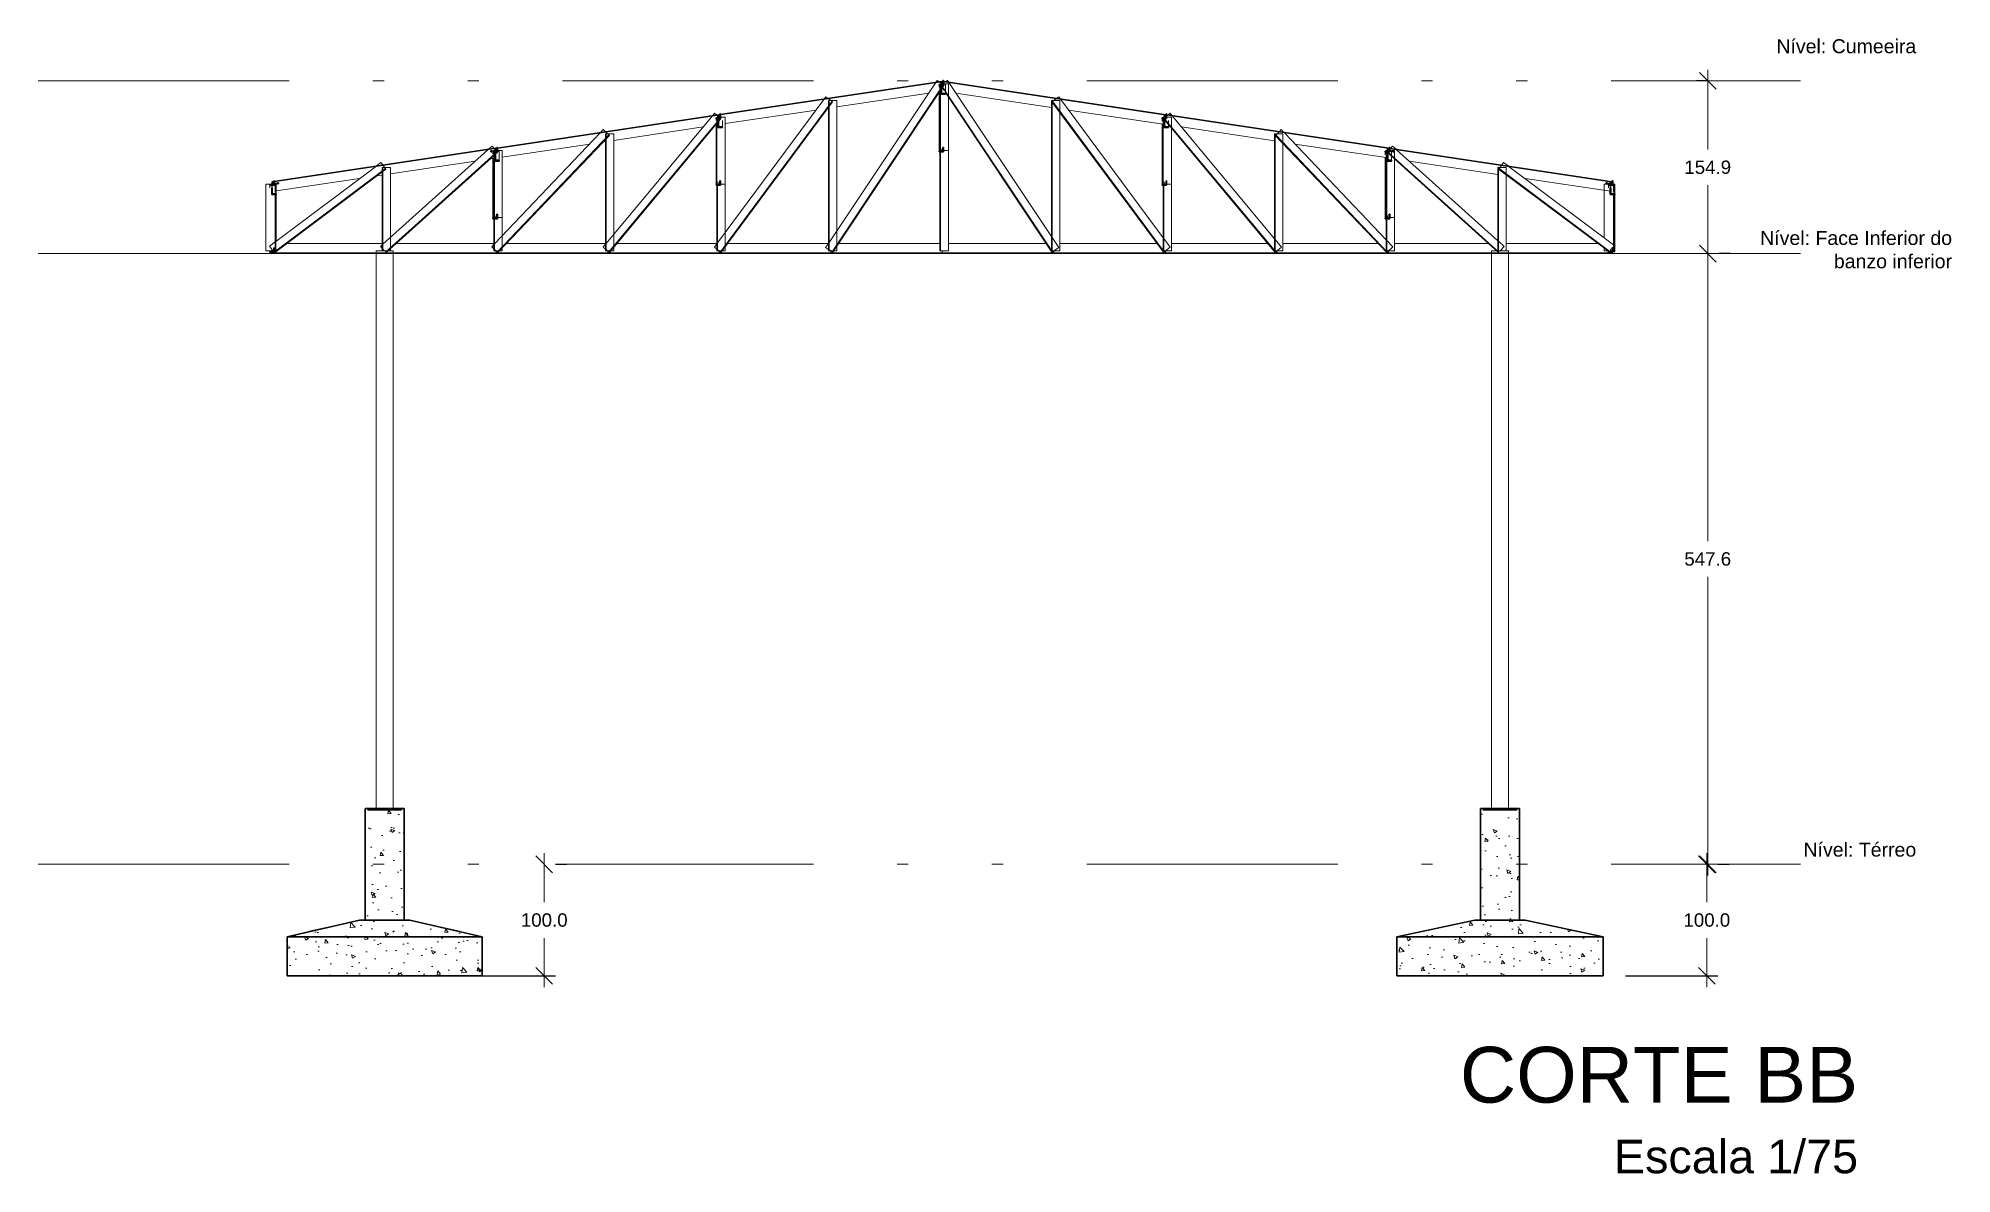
# Model space of a CAD drawing. Header units: inches. Extents: x -37 to 842, y -205 to 94.
# Drawn here: x 48.09 to 65.25, y -151.71 to -141.53 of the extents above; entities that cross this region are included whole.
import ezdxf

# ---------------------------------------------------------------- set-up
doc = ezdxf.new("R2010")
doc.units = ezdxf.units.IN
doc.header["$MEASUREMENT"] = 0
doc.linetypes.add('CYPE_RAYAPUNTOPUNTO', pattern=[0.45, 0.225, -0.075, 0, -0.075, 0, -0.075])
doc.linetypes.add('DASHED', pattern=[0.75, 0.5, -0.25])
for name, color, linetype, lineweight in [('CORTE_TITULO_DA_TABELA_DE_DETALHE', 51, 'Continuous', 15), ('COTA_COTAS', 2, 'Continuous', 0), ('COTA_FORMAS', 11, 'CYPE_RAYAPUNTOPUNTO', 0), ('VISTAS DE CORTES', 7, 'Continuous', 0)]:
    doc.layers.add(name, color=color, linetype=linetype, lineweight=lineweight)
doc.styles.add('Arial', font='arial.ttf')
doc.styles.get("Standard").update_dxf_attribs({"font": 'arial.ttf'})
doc.dimstyles.new('UM_50.000000', dxfattribs={"dimtxt": 0.2, "dimasz": 0.15, "dimexe": 0.1, "dimexo": 0.2, "dimgap": 0.1, "dimtad": 1, "dimtih": 1, "dimtoh": 1, "dimdec": 1, "dimlfac": 50, "dimzin": 0, "dimdsep": 46, "dimtxsty": 'Standard', "dimblk": 'OBLIQUE', "dimcen": 0.09, "dimdle": 0.1, "dimclrd": 256, "dimadec": 1, "dimazin": 2, "dimtfac": 1, "dimtdec": 1, "dimtofl": 0, "dimtmove": 0, "dimatfit": 3, "dimfxl": 1, "dimtolj": 1, "dimlwd": -1, "dimarcsym": 0})
pattern_1 = [(50, (-164.16544, -5.02273), (0.3586301, -0.03137607), [0.0375, -0.4125]), (355, (-164.16544, -5.02273), (-0.0693757, 0.3760961), [0.03, -0.33]), (100.45144, (-164.13555, -5.02534), (0.2892544, 0.34472), [0.0318701, -0.35057106]), (46.1842, (-164.16544, -4.92273), (0.5336207, -0.0827596), [0.05625, -0.61875]), (96.63564, (-164.12097, -4.9296), (0.467331, 0.4870593), [0.0478052, -0.5258569]), (351.18416, (-164.16544, -4.9227), (0.467331, 0.4870593), [0.045, -0.495]), (21, (-164.11544, -4.94773), (0.2984535, -0.20130945), [0.0375, -0.4125]), (326, (-164.11544, -4.94773), (0.1216577, 0.362575), [0.03, -0.33]), (71.45144, (-164.09057, -4.9645), (0.4201112, 0.1612656), [0.0318701, -0.35057106]), (37.5, (-164.16544, -5.02273), (0.00607993, 0.16644693), [0, -0.326, 0, -0.335, 0, -0.33125]), (7.5, (-164.16544, -5.02273), (0.13153477, 0.19720586), [0, -0.191, 0, -0.3185, 0, -0.12625]), (327.5, (-164.27694, -5.02273), (0.26691122, -0.01127744), [0, -0.125, 0, -0.39, 0, -0.5175]), (317.5, (-164.32694, -5.02273), (0.2915931, 0.0500525), [0, -0.1625, 0, -0.259, 0, -0.3675])]

msp = doc.modelspace()

# ---------------------------------------------------------------- texts
at = {"layer": 'CORTE_TITULO_DA_TABELA_DE_DETALHE', "attachment_point": 1, "style": 'Arial'}
for s, width, gutter_width, insert, char_height in [('\\pxqr;Nível: Cumeeira', 1.403799, 0.2504, (63.5237, -141.5385), 0.125195), ('\\pxqr;Nível: Face Inferior do banzo inferior', 1.724938, 0.2504, (63.5237, -143.258), 0.125195), ('\\pxqr;Nível: Térreo', 1.403799, 0.2504, (63.5237, -148.7427), 0.125195), ('\\pxqr;CORTE BB\\P{\\H0.6x;Escala 1/75}', 10.717854, 1, (53.6886, -150.5735), 0.5)]:
    msp.add_mtext_dynamic_manual_height_columns(s, width=width, gutter_width=gutter_width, heights=[0], dxfattribs=dict(at, insert=insert, char_height=char_height))

# ---------------------------------------------------------------- blocks, each defined once
blk = doc.blocks.new('_OBLIQUE')
at = {"color": 0, "linetype": 'ByBlock', "lineweight": -2}
blk.add_line((-0.5, -0.5), (0.5, 0.5), dxfattribs=at)
blk = doc.blocks.new('*D75')
at = {"layer": 'COTA_COTAS', "transparency": 16777216}
for p, q in [((63.05, -148.837), (63.05, -149.276)), ((63.05, -150.037), (63.05, -149.598))]:
    blk.add_line(p, q, dxfattribs=at)
at = {"layer": 'COTA_COTAS', "color": 0, "lineweight": -2, "transparency": 16777216}
for p, q in [((63.25, -148.937), (63.15, -148.937)), ((62.321, -149.937), (63.15, -149.937))]:
    blk.add_line(p, q, dxfattribs=at)
at = {"layer": 'Defpoints', "color": 0, "transparency": 16777216}
for p in [(63.05, -148.937), (63.05, -148.937), (62.121, -149.937)]:
    blk.add_point(p, dxfattribs=at)
at = {"layer": 'COTA_COTAS', "transparency": 16777216, "xscale": 0.15, "yscale": 0.15, "zscale": 0.15}
for p, rotation in [((63.05, -148.937), 90), ((63.05, -149.937), 270)]:
    blk.add_blockref('_OBLIQUE', p, dxfattribs=dict(at, rotation=rotation))
at = {"layer": 'COTA_COTAS', "color": 0, "transparency": 16777216, "insert": (63.05, -149.437), "char_height": 0.12, "attachment_point": 5}
blk.add_mtext('\\A1;100.0', dxfattribs=at)
blk = doc.blocks.new('*D76')
at = {"layer": 'COTA_COTAS', "transparency": 16777216}
for p, q in [((63.058, -143.361), (63.058, -146.038)), ((63.058, -149.037), (63.058, -146.36))]:
    blk.add_line(p, q, dxfattribs=at)
at = {"layer": 'COTA_COTAS', "color": 0, "lineweight": -2, "transparency": 16777216}
for p, q in [((63.258, -143.461), (63.158, -143.461)), ((63.25, -148.937), (63.158, -148.937))]:
    blk.add_line(p, q, dxfattribs=at)
at = {"layer": 'Defpoints', "color": 0, "transparency": 16777216}
for p in [(63.058, -143.461), (63.058, -143.461), (63.05, -148.937)]:
    blk.add_point(p, dxfattribs=at)
at = {"layer": 'COTA_COTAS', "transparency": 16777216, "xscale": 0.15, "yscale": 0.15, "zscale": 0.15}
for p, rotation in [((63.058, -143.461), 90), ((63.058, -148.937), 270)]:
    blk.add_blockref('_OBLIQUE', p, dxfattribs=dict(at, rotation=rotation))
at = {"layer": 'COTA_COTAS', "color": 0, "transparency": 16777216, "insert": (63.058, -146.199), "char_height": 0.12, "attachment_point": 5}
blk.add_mtext('\\A1;547.6', dxfattribs=at)
blk = doc.blocks.new('*D86')
at = {"layer": 'COTA_COTAS', "transparency": 16777216}
for p, q in [((63.058, -141.812), (63.058, -142.526)), ((63.058, -143.561), (63.058, -142.848))]:
    blk.add_line(p, q, dxfattribs=at)
at = {"layer": 'COTA_COTAS', "color": 0, "lineweight": -2, "transparency": 16777216}
for p, q in [((63.06, -141.912), (62.958, -141.912)), ((63.258, -143.461), (63.158, -143.461))]:
    blk.add_line(p, q, dxfattribs=at)
at = {"layer": 'Defpoints', "color": 0, "transparency": 16777216}
for p in [(63.058, -141.912), (63.26, -141.912), (63.058, -143.461)]:
    blk.add_point(p, dxfattribs=at)
at = {"layer": 'COTA_COTAS', "transparency": 16777216, "xscale": 0.15, "yscale": 0.15, "zscale": 0.15}
for p, rotation in [((63.058, -141.912), 90), ((63.058, -143.461), 270)]:
    blk.add_blockref('_OBLIQUE', p, dxfattribs=dict(at, rotation=rotation))
at = {"layer": 'COTA_COTAS', "color": 0, "transparency": 16777216, "insert": (63.058, -142.687), "char_height": 0.12, "attachment_point": 5}
blk.add_mtext('\\A1;154.9', dxfattribs=at)
blk = doc.blocks.new('A$Cc457056f')
at = {"linetype": 'Continuous', "extrusion": (0, 0, -1)}
h = blk.add_hatch(dxfattribs=at)
h.set_pattern_fill('AR-CONC', color=8, scale=0.05, style=0)
h.set_pattern_definition(pattern_1)
h.paths.add_polyline_path([(-7.678, -1.049), (-7.678, -1.044), (-7.713, -1.044), (-7.713, -1.009), (-7.718, -1.009), (-7.718, -1.049)])
h = blk.add_hatch(dxfattribs=at)
h.set_pattern_fill('AR-CONC', color=8, scale=0.05, style=0)
h.set_pattern_definition(pattern_1)
h.paths.add_polyline_path([(-7.735, -1.125), (-7.735, -1.132), (-7.695, -1.132), (-7.695, -1.076), (-7.7, -1.076), (-7.7, -1.125)])
h = blk.add_hatch(dxfattribs=at)
h.set_pattern_fill('AR-CONC', color=8, scale=0.05, style=0)
h.set_pattern_definition(pattern_1)
h.paths.add_polyline_path([(-5.678, -1.349), (-5.678, -1.344), (-5.713, -1.344), (-5.713, -1.309), (-5.718, -1.309), (-5.718, -1.349)])
h = blk.add_hatch(dxfattribs=at)
h.set_pattern_fill('AR-CONC', color=8, scale=0.05, style=0)
h.set_pattern_definition(pattern_1)
h.paths.add_polyline_path([(-9.678, -1.349), (-9.678, -1.344), (-9.713, -1.344), (-9.713, -1.309), (-9.718, -1.309), (-9.718, -1.349)])
h = blk.add_hatch(dxfattribs=at)
h.set_pattern_fill('AR-CONC', color=8, scale=0.05, style=0)
h.set_pattern_definition(pattern_1)
h.paths.add_polyline_path([(-5.735, -1.425), (-5.735, -1.432), (-5.695, -1.432), (-5.695, -1.376), (-5.7, -1.376), (-5.7, -1.425)])
h = blk.add_hatch(dxfattribs=at)
h.set_pattern_fill('AR-CONC', color=8, scale=0.05, style=0)
h.set_pattern_definition(pattern_1)
h.paths.add_polyline_path([(-9.735, -1.425), (-9.735, -1.432), (-9.695, -1.432), (-9.695, -1.376), (-9.7, -1.376), (-9.7, -1.425)])
h = blk.add_hatch(dxfattribs=at)
h.set_pattern_fill('AR-CONC', color=8, scale=0.05, style=0)
h.set_pattern_definition(pattern_1)
h.paths.add_polyline_path([(-3.658, -1.645), (-3.658, -1.645), (-3.658, -1.644), (-3.658, -1.643), (-3.658, -1.643), (-3.658, -1.642), (-3.659, -1.642), (-3.659, -1.641), (-3.66, -1.641), (-3.66, -1.64), (-3.661, -1.64), (-3.662, -1.64), (-3.662, -1.639), (-3.663, -1.639), (-3.664, -1.639), (-3.664, -1.639), (-3.665, -1.64), (-3.666, -1.64), (-3.666, -1.64), (-3.667, -1.64), (-3.668, -1.641), (-3.668, -1.641), (-3.668, -1.642), (-3.669, -1.642), (-3.669, -1.643), (-3.669, -1.644), (-3.669, -1.644), (-3.669, -1.645), (-3.669, -1.645), (-3.669, -1.646), (-3.668, -1.647), (-3.668, -1.647), (-3.668, -1.648), (-3.667, -1.648), (-3.666, -1.648), (-3.666, -1.649), (-3.665, -1.649), (-3.664, -1.649), (-3.664, -1.649), (-3.663, -1.649), (-3.662, -1.649), (-3.662, -1.649), (-3.661, -1.649), (-3.66, -1.649), (-3.66, -1.648), (-3.659, -1.648), (-3.659, -1.647), (-3.658, -1.647), (-3.658, -1.646), (-3.658, -1.646)])
h = blk.add_hatch(dxfattribs=at)
h.set_pattern_fill('AR-CONC', color=8, scale=0.05, style=0)
h.set_pattern_definition(pattern_1)
h.paths.add_polyline_path([(-3.678, -1.649), (-3.678, -1.644), (-3.713, -1.644), (-3.713, -1.609), (-3.718, -1.609), (-3.718, -1.649)])
h = blk.add_hatch(dxfattribs=at)
h.set_pattern_fill('AR-CONC', color=8, scale=0.05, style=0)
h.set_pattern_definition(pattern_1)
h.paths.add_polyline_path([(-3.735, -1.725), (-3.735, -1.732), (-3.695, -1.732), (-3.695, -1.676), (-3.7, -1.676), (-3.7, -1.725)])
h = blk.add_hatch(dxfattribs=at)
h.set_pattern_fill('AR-CONC', color=8, scale=0.05, style=0)
h.set_pattern_definition(pattern_1)
h.paths.add_polyline_path([(-7.678, -1.649), (-7.678, -1.644), (-7.713, -1.644), (-7.713, -1.609), (-7.718, -1.609), (-7.718, -1.649)])
h = blk.add_hatch(dxfattribs=at)
h.set_pattern_fill('AR-CONC', color=8, scale=0.05, style=0)
h.set_pattern_definition(pattern_1)
h.paths.add_polyline_path([(-11.678, -1.649), (-11.678, -1.644), (-11.713, -1.644), (-11.713, -1.609), (-11.718, -1.609), (-11.718, -1.649)])
h = blk.add_hatch(dxfattribs=at)
h.set_pattern_fill('AR-CONC', color=8, scale=0.05, style=0)
h.set_pattern_definition(pattern_1)
h.paths.add_polyline_path([(-11.735, -1.725), (-11.735, -1.732), (-11.695, -1.732), (-11.695, -1.676), (-11.7, -1.676), (-11.7, -1.725)])
h = blk.add_hatch(dxfattribs=at)
h.set_pattern_fill('AR-CONC', color=8, scale=0.05, style=0)
h.set_pattern_definition(pattern_1)
h.paths.add_polyline_path([(-11.744, -1.645), (-11.744, -1.644), (-11.744, -1.644), (-11.745, -1.643), (-11.745, -1.642), (-11.745, -1.642), (-11.745, -1.641), (-11.746, -1.641), (-11.746, -1.64), (-11.747, -1.64), (-11.748, -1.64), (-11.748, -1.64), (-11.749, -1.639), (-11.75, -1.639), (-11.75, -1.639), (-11.751, -1.639), (-11.752, -1.64), (-11.752, -1.64), (-11.753, -1.64), (-11.754, -1.641), (-11.754, -1.641), (-11.755, -1.642), (-11.755, -1.642), (-11.755, -1.643), (-11.756, -1.643), (-11.756, -1.644), (-11.756, -1.645), (-11.756, -1.645), (-11.756, -1.646), (-11.755, -1.646), (-11.755, -1.647), (-11.755, -1.647), (-11.754, -1.648), (-11.754, -1.648), (-11.753, -1.649), (-11.752, -1.649), (-11.752, -1.649), (-11.751, -1.649), (-11.75, -1.649), (-11.75, -1.649), (-11.749, -1.649), (-11.748, -1.649), (-11.748, -1.649), (-11.747, -1.648), (-11.746, -1.648), (-11.746, -1.648), (-11.745, -1.647), (-11.745, -1.647), (-11.745, -1.646), (-11.745, -1.645)])
h = blk.add_hatch(dxfattribs=at)
h.set_pattern_fill('AR-CONC', color=8, scale=0.05, style=0)
h.set_pattern_definition(pattern_1)
h.paths.add_polyline_path([(-1.678, -1.949), (-1.678, -1.944), (-1.713, -1.944), (-1.713, -1.909), (-1.718, -1.909), (-1.718, -1.949)])
h = blk.add_hatch(dxfattribs=at)
h.set_pattern_fill('AR-CONC', color=8, scale=0.05, style=0)
h.set_pattern_definition(pattern_1)
h.paths.add_polyline_path([(-1.735, -2.025), (-1.735, -2.032), (-1.695, -2.032), (-1.695, -1.976), (-1.7, -1.976), (-1.7, -2.025)])
h = blk.add_hatch(dxfattribs=at)
h.set_pattern_fill('AR-CONC', color=8, scale=0.05, style=0)
h.set_pattern_definition(pattern_1)
h.paths.add_polyline_path([(-1.756, -1.931), (-1.756, -1.932), (-1.756, -1.932), (-1.755, -1.933), (-1.755, -1.934), (-1.755, -1.934), (-1.754, -1.935), (-1.754, -1.935), (-1.753, -1.935), (-1.752, -1.936), (-1.752, -1.936), (-1.751, -1.936), (-1.75, -1.936), (-1.75, -1.936), (-1.749, -1.936), (-1.748, -1.936), (-1.748, -1.936), (-1.747, -1.936), (-1.746, -1.935), (-1.746, -1.935), (-1.745, -1.934), (-1.745, -1.934), (-1.745, -1.933), (-1.745, -1.933), (-1.744, -1.932), (-1.744, -1.932), (-1.744, -1.931), (-1.745, -1.93), (-1.745, -1.93), (-1.745, -1.929), (-1.745, -1.929), (-1.746, -1.928), (-1.746, -1.928), (-1.747, -1.927), (-1.748, -1.927), (-1.748, -1.927), (-1.749, -1.926), (-1.75, -1.926), (-1.75, -1.926), (-1.751, -1.926), (-1.752, -1.927), (-1.752, -1.927), (-1.753, -1.927), (-1.754, -1.927), (-1.754, -1.928), (-1.755, -1.928), (-1.755, -1.929), (-1.755, -1.929), (-1.756, -1.93), (-1.756, -1.931)])
h = blk.add_hatch(dxfattribs=at)
h.set_pattern_fill('AR-CONC', color=8, scale=0.05, style=0)
h.set_pattern_definition(pattern_1)
h.paths.add_polyline_path([(-5.678, -1.949), (-5.678, -1.944), (-5.713, -1.944), (-5.713, -1.909), (-5.718, -1.909), (-5.718, -1.949)])
h = blk.add_hatch(dxfattribs=at)
h.set_pattern_fill('AR-CONC', color=8, scale=0.05, style=0)
h.set_pattern_definition(pattern_1)
h.paths.add_polyline_path([(-9.678, -1.949), (-9.678, -1.944), (-9.713, -1.944), (-9.713, -1.909), (-9.718, -1.909), (-9.718, -1.949)])
h = blk.add_hatch(dxfattribs=at)
h.set_pattern_fill('AR-CONC', color=8, scale=0.05, style=0)
h.set_pattern_definition(pattern_1)
h.paths.add_polyline_path([(-13.669, -1.932), (-13.669, -1.932), (-13.669, -1.933), (-13.669, -1.933), (-13.668, -1.934), (-13.668, -1.934), (-13.668, -1.935), (-13.667, -1.935), (-13.666, -1.936), (-13.666, -1.936), (-13.665, -1.936), (-13.664, -1.936), (-13.664, -1.936), (-13.663, -1.936), (-13.662, -1.936), (-13.662, -1.936), (-13.661, -1.936), (-13.66, -1.935), (-13.66, -1.935), (-13.659, -1.935), (-13.659, -1.934), (-13.658, -1.934), (-13.658, -1.933), (-13.658, -1.932), (-13.658, -1.932), (-13.658, -1.931), (-13.658, -1.931), (-13.658, -1.93), (-13.658, -1.929), (-13.658, -1.929), (-13.659, -1.928), (-13.659, -1.928), (-13.66, -1.927), (-13.66, -1.927), (-13.661, -1.927), (-13.662, -1.927), (-13.662, -1.926), (-13.663, -1.926), (-13.664, -1.926), (-13.664, -1.926), (-13.665, -1.927), (-13.666, -1.927), (-13.666, -1.927), (-13.667, -1.928), (-13.668, -1.928), (-13.668, -1.929), (-13.668, -1.929), (-13.669, -1.93), (-13.669, -1.93), (-13.669, -1.931)])
h = blk.add_hatch(dxfattribs=at)
h.set_pattern_fill('AR-CONC', color=8, scale=0.05, style=0)
h.set_pattern_definition(pattern_1)
h.paths.add_polyline_path([(-13.678, -1.949), (-13.678, -1.944), (-13.713, -1.944), (-13.713, -1.909), (-13.718, -1.909), (-13.718, -1.949)])
h = blk.add_hatch(dxfattribs=at)
h.set_pattern_fill('AR-CONC', color=8, scale=0.05, style=0)
h.set_pattern_definition(pattern_1)
h.paths.add_polyline_path([(-13.735, -2.025), (-13.735, -2.032), (-13.695, -2.032), (-13.695, -1.976), (-13.7, -1.976), (-13.7, -2.025)])
h = blk.add_hatch(dxfattribs=at)
h.set_pattern_fill('AR-CONC', color=8, scale=0.05, style=0)
h.set_pattern_definition(pattern_1)
h.paths.add_polyline_path([(-3.678, -2.249), (-3.678, -2.244), (-3.713, -2.244), (-3.713, -2.209), (-3.718, -2.209), (-3.718, -2.249)])
h = blk.add_hatch(dxfattribs=at)
h.set_pattern_fill('AR-CONC', color=8, scale=0.05, style=0)
h.set_pattern_definition(pattern_1)
h.paths.add_polyline_path([(-11.678, -2.249), (-11.678, -2.244), (-11.713, -2.244), (-11.713, -2.209), (-11.718, -2.209), (-11.718, -2.249)])
h = blk.add_hatch(dxfattribs=at)
h.set_pattern_fill('AR-CONC', color=8, scale=0.05, style=0)
h.set_pattern_definition(pattern_1)
h.paths.add_polyline_path([(-1.678, -2.549), (-1.678, -2.544), (-1.713, -2.544), (-1.713, -2.509), (-1.718, -2.509), (-1.718, -2.549)])
h = blk.add_hatch(dxfattribs=at)
h.set_pattern_fill('AR-CONC', color=8, scale=0.05, style=0)
h.set_pattern_definition(pattern_1)
h.paths.add_polyline_path([(-13.678, -2.549), (-13.678, -2.544), (-13.713, -2.544), (-13.713, -2.509), (-13.718, -2.509), (-13.718, -2.549)])
h = blk.add_hatch(dxfattribs=at)
h.set_pattern_fill('AR-CONC', color=8, scale=0.05, style=0)
h.set_pattern_definition(pattern_1)
h.paths.add_polyline_path([(-2.532, -8.538), (-2.532, -7.538), (-2.882, -7.538), (-2.882, -8.538)])
h = blk.add_hatch(dxfattribs=at)
h.set_pattern_fill('AR-CONC', color=8, scale=0.05, style=0)
h.set_pattern_definition(pattern_1)
h.paths.add_polyline_path([(-2.557, -7.549), (-2.557, -7.538), (-2.857, -7.538), (-2.857, -7.549)])
h = blk.add_hatch(dxfattribs=at)
h.set_pattern_fill('AR-CONC', color=8, scale=0.05, style=0)
h.set_pattern_definition(pattern_1)
h.paths.add_polyline_path([(-12.532, -8.538), (-12.532, -7.538), (-12.882, -7.538), (-12.882, -8.538)])
h = blk.add_hatch(dxfattribs=at)
h.set_pattern_fill('AR-CONC', color=8, scale=0.05, style=0)
h.set_pattern_definition(pattern_1)
h.paths.add_polyline_path([(-12.557, -7.549), (-12.557, -7.538), (-12.857, -7.538), (-12.857, -7.549)])
h = blk.add_hatch(dxfattribs=at)
h.set_pattern_fill('AR-CONC', color=8, scale=0.05, style=0)
h.set_pattern_definition(pattern_1)
h.paths.add_polyline_path([(-1.832, -8.688), (-2.482, -8.538), (-2.932, -8.538), (-3.582, -8.688)])
h = blk.add_hatch(dxfattribs=at)
h.set_pattern_fill('AR-CONC', color=8, scale=0.05, style=0)
h.set_pattern_definition(pattern_1)
h.paths.add_polyline_path([(-11.782, -8.688), (-12.482, -8.538), (-12.932, -8.538), (-13.632, -8.688)])
h = blk.add_hatch(dxfattribs=at)
h.set_pattern_fill('AR-CONC', color=8, scale=0.05, style=0)
h.set_pattern_definition(pattern_1)
h.paths.add_polyline_path([(-1.832, -9.038), (-1.832, -8.688), (-3.582, -8.688), (-3.582, -9.038)])
h = blk.add_hatch(dxfattribs=at)
h.set_pattern_fill('AR-CONC', color=8, scale=0.05, style=0)
h.set_pattern_definition(pattern_1)
h.paths.add_polyline_path([(-11.782, -9.038), (-11.782, -8.688), (-13.632, -8.688), (-13.632, -9.038)])
at = {"linetype": 'Continuous', "extrusion": (0, 1, 0)}
for p, q in [((5.718, -1.312), (7.703, -1.014)), ((5.718, -1.318), (7.704, -1.02)), ((6.692, -2.461), (7.648, -1.028)), ((7.652, -1.022), (7.661, -1.008)), ((7.661, -1.008), (7.677, -1.018)), ((7.677, -1.018), (7.661, -1.008)), ((7.684, -1.023), (7.695, -1.03)), ((7.695, -1.03), (7.684, -1.023)), ((7.695, -1.021), (7.695, -1.044)), ((7.7, -1.02), (7.7, -1.044)), ((7.703, -1.014), (7.704, -1.02)), ((7.704, -1.02), (7.707, -1.038)), ((7.705, -1.023), (7.705, -1.024)), ((7.705, -1.023), (7.705, -1.023)), ((7.705, -1.023), (7.707, -1.038)), ((7.707, -1.038), (7.709, -1.02)), ((7.707, -1.038), (7.709, -1.023)), ((7.709, -1.02), (7.71, -1.014)), ((7.709, -1.02), (7.713, -1.02)), ((7.709, -1.023), (7.709, -1.023)), ((7.71, -1.014), (7.713, -1.014)), ((7.718, -1.009), (7.713, -1.009)), ((7.713, -1.009), (7.713, -1.044)), ((7.718, -1.049), (7.718, -1.009)), ((7.718, -1.015), (9.71, -1.314)), ((7.718, -1.021), (9.709, -1.32)), ((7.718, -1.03), (7.729, -1.023)), ((7.737, -1.018), (7.752, -1.008)), ((7.737, -1.018), (7.752, -1.008)), ((7.752, -1.008), (7.761, -1.022)), ((7.766, -1.028), (8.686, -2.409)), ((5.692, -2.466), (6.646, -1.179)), ((5.718, -2.546), (6.718, -1.196)), ((5.723, -2.55), (6.723, -1.2)), ((6.651, -1.172), (6.663, -1.155)), ((6.663, -1.155), (6.679, -1.167)), ((6.686, -1.173), (6.718, -1.196)), ((6.686, -1.188), (6.692, -1.188)), ((6.686, -2.538), (6.686, -1.188)), ((6.692, -1.188), (6.761, -1.188)), ((6.692, -2.538), (6.692, -1.188)), ((6.718, -1.196), (6.723, -1.2)), ((6.719, -2.546), (7.695, -1.081)), ((6.724, -2.549), (7.695, -1.092)), ((6.761, -1.246), (7.585, -1.123)), ((6.761, -2.482), (6.761, -1.188)), ((7.678, -1.042), (7.678, -1.044)), ((7.678, -1.042), (7.686, -1.042)), ((7.678, -1.044), (7.678, -1.049)), ((7.713, -1.044), (7.678, -1.044)), ((7.678, -1.049), (7.718, -1.049)), ((7.678, -1.069), (7.678, -1.049)), ((7.678, -1.644), (7.678, -1.117)), ((7.685, -1.108), (7.686, -1.107)), ((7.686, -1.038), (7.692, -1.038)), ((7.686, -1.044), (7.686, -1.038)), ((7.686, -1.638), (7.686, -1.049)), ((7.69, -1.049), (7.695, -1.057)), ((7.692, -1.038), (7.695, -1.038)), ((7.692, -1.044), (7.692, -1.038)), ((7.692, -1.042), (7.695, -1.042)), ((7.692, -1.638), (7.692, -1.049)), ((7.695, -1.052), (7.695, -1.076)), ((7.7, -1.076), (7.695, -1.076)), ((7.695, -1.076), (7.695, -1.132)), ((7.695, -1.132), (7.735, -1.132)), ((7.697, -1.049), (7.699, -1.052)), ((7.7, -1.042), (7.713, -1.033)), ((7.7, -1.033), (7.713, -1.042)), ((7.7, -1.038), (7.713, -1.038)), ((7.7, -1.042), (7.713, -1.042)), ((7.7, -1.085), (7.724, -1.049)), ((7.7, -1.074), (7.716, -1.049)), ((7.7, -1.049), (7.7, -1.076)), ((7.7, -1.054), (7.732, -1.102)), ((7.7, -1.065), (7.725, -1.102)), ((7.7, -1.125), (7.7, -1.076)), ((7.735, -1.125), (7.7, -1.125)), ((7.707, -1.033), (7.706, -1.033)), ((7.706, -1.033), (7.706, -1.033)), ((7.707, -1.033), (7.707, -1.033)), ((7.707, -1.033), (7.707, -1.033)), ((7.718, -1.038), (7.761, -1.038)), ((7.718, -1.042), (7.735, -1.042)), ((7.718, -1.047), (7.719, -1.046)), ((7.719, -1.046), (7.724, -1.049)), ((7.735, -1.042), (7.735, -1.125)), ((7.735, -1.107), (8.695, -2.546)), ((7.735, -1.117), (8.69, -2.549)), ((7.735, -1.132), (7.735, -1.125)), ((7.761, -1.146), (7.761, -1.038)), ((7.761, -1.638), (7.761, -1.157)), ((7.829, -1.123), (8.686, -1.251)), ((8.686, -1.188), (8.692, -1.188)), ((8.686, -2.538), (8.686, -1.188)), ((8.69, -1.2), (8.695, -1.196)), ((8.69, -1.2), (9.69, -2.55)), ((8.692, -1.188), (8.761, -1.188)), ((8.692, -2.538), (8.692, -1.188)), ((8.695, -1.196), (8.727, -1.173)), ((8.695, -1.196), (9.695, -2.546)), ((8.734, -1.167), (8.751, -1.155)), ((8.751, -1.155), (8.763, -1.172)), ((8.761, -1.286), (8.761, -1.188)), ((8.768, -1.179), (9.686, -2.419)), ((3.718, -1.612), (5.703, -1.314)), ((3.718, -1.618), (5.704, -1.32)), ((4.692, -2.47), (5.643, -1.329)), ((5.649, -1.322), (5.665, -1.303)), ((5.665, -1.303), (5.682, -1.317)), ((5.678, -1.342), (5.678, -1.344)), ((5.678, -1.342), (5.686, -1.342)), ((5.678, -1.344), (5.678, -1.349)), ((5.713, -1.344), (5.678, -1.344)), ((5.678, -1.349), (5.718, -1.349)), ((5.678, -1.369), (5.678, -1.349)), ((5.686, -1.338), (5.695, -1.338)), ((5.686, -1.344), (5.686, -1.338)), ((5.686, -1.385), (5.686, -1.349)), ((5.688, -1.322), (5.695, -1.328)), ((5.695, -1.321), (5.695, -1.344)), ((5.695, -1.349), (5.695, -1.376)), ((5.7, -1.32), (5.7, -1.344)), ((5.7, -1.332), (5.707, -1.338)), ((5.7, -1.338), (5.713, -1.338)), ((5.7, -1.368), (5.716, -1.349)), ((5.7, -1.349), (5.7, -1.376)), ((5.7, -1.378), (5.722, -1.351)), ((5.703, -1.314), (5.713, -1.312)), ((5.703, -1.314), (5.704, -1.32)), ((5.704, -1.32), (5.713, -1.318)), ((5.704, -1.32), (5.707, -1.338)), ((5.718, -1.309), (5.713, -1.309)), ((5.713, -1.309), (5.713, -1.344)), ((5.718, -1.349), (5.718, -1.309)), ((5.718, -1.338), (5.761, -1.338)), ((5.718, -1.347), (5.722, -1.351)), ((5.735, -1.368), (5.735, -1.425)), ((5.761, -1.396), (6.575, -1.274)), ((5.761, -1.938), (5.761, -1.338)), ((6.68, -1.258), (6.686, -1.257)), ((8.761, -2.538), (8.761, -1.296)), ((8.838, -1.274), (9.686, -1.401)), ((9.678, -1.342), (9.678, -1.344)), ((9.678, -1.342), (9.686, -1.342)), ((9.678, -1.344), (9.678, -1.349)), ((9.713, -1.344), (9.678, -1.344)), ((9.678, -1.349), (9.718, -1.349)), ((9.678, -1.373), (9.678, -1.349)), ((9.686, -1.338), (9.695, -1.338)), ((9.686, -1.344), (9.686, -1.338)), ((9.686, -1.938), (9.686, -1.349)), ((9.691, -1.351), (9.693, -1.349)), ((9.691, -1.351), (9.695, -1.356)), ((9.695, -1.318), (9.696, -1.318)), ((9.695, -1.318), (9.695, -1.344)), ((9.695, -1.352), (9.695, -1.376)), ((9.698, -1.349), (9.7, -1.352)), ((9.7, -1.318), (9.7, -1.344)), ((9.7, -1.338), (9.713, -1.338)), ((9.7, -1.349), (9.7, -1.376)), ((9.7, -1.353), (10.696, -2.547)), ((9.7, -1.362), (9.733, -1.402)), ((9.707, -1.338), (9.709, -1.32)), ((9.707, -1.338), (9.713, -1.332)), ((9.709, -1.32), (9.71, -1.314)), ((9.709, -1.32), (9.713, -1.32)), ((9.71, -1.314), (9.713, -1.314)), ((9.718, -1.309), (9.713, -1.309)), ((9.713, -1.309), (9.713, -1.344)), ((9.718, -1.349), (9.718, -1.309)), ((9.718, -1.315), (11.71, -1.614)), ((9.718, -1.321), (11.709, -1.62)), ((9.718, -1.328), (9.725, -1.322)), ((9.718, -1.338), (9.761, -1.338)), ((9.732, -1.317), (9.749, -1.303)), ((9.735, -1.368), (9.735, -1.395)), ((9.749, -1.303), (9.764, -1.322)), ((9.761, -1.426), (9.761, -1.338)), ((9.77, -1.329), (10.686, -2.428)), ((3.692, -2.474), (4.639, -1.48)), ((3.717, -2.548), (4.717, -1.498)), ((3.722, -2.552), (4.722, -1.502)), ((4.646, -1.472), (4.667, -1.45)), ((4.667, -1.45), (4.685, -1.467)), ((4.686, -1.488), (4.692, -1.488)), ((4.686, -2.538), (4.686, -1.488)), ((4.69, -1.472), (4.717, -1.498)), ((4.692, -1.488), (4.761, -1.488)), ((4.692, -2.538), (4.692, -1.488)), ((4.717, -1.498), (4.722, -1.502)), ((4.718, -2.547), (5.695, -1.374)), ((4.722, -2.551), (5.695, -1.384)), ((4.761, -1.546), (5.562, -1.426)), ((4.761, -2.495), (4.761, -1.488)), ((5.674, -1.409), (5.686, -1.407)), ((5.678, -1.944), (5.678, -1.409)), ((5.686, -1.938), (5.686, -1.394)), ((5.7, -1.376), (5.695, -1.376)), ((5.695, -1.376), (5.695, -1.432)), ((5.695, -1.432), (5.735, -1.432)), ((5.7, -1.425), (5.7, -1.376)), ((5.735, -1.425), (5.7, -1.425)), ((5.735, -1.432), (5.735, -1.425)), ((9.678, -1.944), (9.678, -1.4)), ((9.7, -1.376), (9.695, -1.376)), ((9.695, -1.376), (9.695, -1.432)), ((9.695, -1.432), (9.735, -1.432)), ((9.7, -1.425), (9.7, -1.376)), ((9.735, -1.425), (9.7, -1.425)), ((9.735, -1.402), (9.735, -1.425)), ((9.735, -1.404), (10.691, -2.551)), ((9.735, -1.432), (9.735, -1.425)), ((9.761, -1.938), (9.761, -1.435)), ((9.851, -1.426), (10.686, -1.551)), ((10.686, -1.488), (10.692, -1.488)), ((10.686, -2.538), (10.686, -1.488)), ((10.692, -1.488), (10.761, -1.488)), ((10.692, -2.538), (10.692, -1.488)), ((10.692, -1.502), (10.696, -1.498)), ((10.692, -1.502), (11.692, -2.552)), ((10.696, -1.498), (10.723, -1.472)), ((10.696, -1.498), (11.696, -2.548)), ((10.729, -1.467), (10.746, -1.45)), ((10.746, -1.45), (10.767, -1.472)), ((10.761, -1.566), (10.761, -1.488)), ((10.774, -1.48), (11.686, -2.437)), ((1.718, -1.912), (3.703, -1.614)), ((1.718, -1.918), (3.704, -1.62)), ((2.692, -2.478), (3.633, -1.63)), ((2.716, -2.549), (3.695, -1.668)), ((2.72, -2.553), (3.695, -1.676)), ((3.642, -1.623), (3.67, -1.597)), ((3.655, -1.712), (3.686, -1.707)), ((3.659, -1.642), (3.658, -1.642)), ((3.658, -1.642), (3.658, -1.643)), ((3.658, -1.643), (3.658, -1.643)), ((3.658, -1.643), (3.658, -1.644)), ((3.658, -1.644), (3.658, -1.645)), ((3.658, -1.645), (3.658, -1.645)), ((3.658, -1.645), (3.658, -1.646)), ((3.658, -1.646), (3.658, -1.646)), ((3.658, -1.646), (3.658, -1.647)), ((3.658, -1.647), (3.659, -1.647)), ((3.66, -1.641), (3.659, -1.641)), ((3.659, -1.641), (3.659, -1.642)), ((3.659, -1.647), (3.659, -1.648)), ((3.659, -1.648), (3.66, -1.648)), ((3.661, -1.64), (3.66, -1.64)), ((3.66, -1.64), (3.66, -1.641)), ((3.66, -1.648), (3.66, -1.649)), ((3.66, -1.649), (3.661, -1.649)), ((3.662, -1.64), (3.661, -1.64)), ((3.661, -1.649), (3.662, -1.649)), ((3.662, -1.639), (3.695, -1.635)), ((3.663, -1.639), (3.662, -1.639)), ((3.662, -1.639), (3.662, -1.64)), ((3.662, -1.649), (3.662, -1.649)), ((3.662, -1.649), (3.663, -1.649)), ((3.663, -1.639), (3.695, -1.635)), ((3.664, -1.639), (3.663, -1.639)), ((3.663, -1.649), (3.664, -1.649)), ((3.664, -1.639), (3.695, -1.635)), ((3.664, -1.639), (3.695, -1.635)), ((3.665, -1.64), (3.664, -1.639)), ((3.664, -1.639), (3.664, -1.639)), ((3.664, -1.649), (3.678, -1.647)), ((3.664, -1.649), (3.664, -1.649)), ((3.664, -1.649), (3.665, -1.649)), ((3.665, -1.64), (3.695, -1.635)), ((3.666, -1.64), (3.665, -1.64)), ((3.665, -1.649), (3.678, -1.647)), ((3.665, -1.649), (3.666, -1.649)), ((3.666, -1.64), (3.695, -1.635)), ((3.666, -1.64), (3.695, -1.636)), ((3.667, -1.64), (3.666, -1.64)), ((3.666, -1.64), (3.666, -1.64)), ((3.666, -1.648), (3.678, -1.647)), ((3.666, -1.649), (3.678, -1.647)), ((3.666, -1.649), (3.666, -1.648)), ((3.666, -1.648), (3.667, -1.648)), ((3.667, -1.64), (3.695, -1.636)), ((3.668, -1.641), (3.667, -1.64)), ((3.667, -1.648), (3.678, -1.646)), ((3.667, -1.648), (3.668, -1.648)), ((3.668, -1.641), (3.686, -1.638)), ((3.668, -1.641), (3.686, -1.638)), ((3.668, -1.642), (3.686, -1.639)), ((3.668, -1.642), (3.668, -1.641)), ((3.668, -1.641), (3.668, -1.641)), ((3.669, -1.642), (3.668, -1.642)), ((3.668, -1.647), (3.678, -1.645)), ((3.668, -1.647), (3.669, -1.646)), ((3.668, -1.647), (3.678, -1.646)), ((3.668, -1.648), (3.678, -1.646)), ((3.668, -1.648), (3.668, -1.647)), ((3.668, -1.647), (3.668, -1.647)), ((3.669, -1.643), (3.686, -1.64)), ((3.669, -1.642), (3.686, -1.64)), ((3.669, -1.644), (3.686, -1.641)), ((3.669, -1.643), (3.669, -1.642)), ((3.669, -1.645), (3.686, -1.642)), ((3.669, -1.644), (3.686, -1.642)), ((3.669, -1.644), (3.669, -1.643)), ((3.669, -1.645), (3.686, -1.643)), ((3.669, -1.645), (3.669, -1.644)), ((3.669, -1.644), (3.669, -1.644)), ((3.669, -1.646), (3.669, -1.645)), ((3.669, -1.645), (3.669, -1.645)), ((3.669, -1.646), (3.678, -1.645)), ((3.67, -1.597), (3.687, -1.616)), ((3.678, -1.644), (3.678, -1.649)), ((3.713, -1.644), (3.678, -1.644)), ((3.678, -1.649), (3.718, -1.649)), ((3.678, -1.669), (3.678, -1.649)), ((3.678, -2.244), (3.678, -1.709)), ((3.679, -1.644), (3.686, -1.643)), ((3.683, -1.644), (3.686, -1.644)), ((3.686, -1.638), (3.692, -1.638)), ((3.686, -1.644), (3.686, -1.638)), ((3.686, -1.644), (3.686, -1.644)), ((3.686, -2.238), (3.686, -1.649)), ((3.687, -1.638), (3.695, -1.637)), ((3.691, -1.638), (3.695, -1.637)), ((3.692, -1.622), (3.695, -1.625)), ((3.692, -1.639), (3.695, -1.638)), ((3.692, -1.638), (3.695, -1.638)), ((3.692, -1.644), (3.692, -1.638)), ((3.692, -1.639), (3.695, -1.639)), ((3.692, -1.641), (3.695, -1.64)), ((3.692, -1.64), (3.695, -1.64)), ((3.692, -1.641), (3.695, -1.641)), ((3.692, -1.642), (3.695, -1.641)), ((3.692, -1.642), (3.695, -1.642)), ((3.692, -1.643), (3.695, -1.643)), ((3.692, -1.643), (3.695, -1.643)), ((3.692, -1.644), (3.695, -1.643)), ((3.692, -1.644), (3.695, -1.644)), ((3.692, -2.238), (3.692, -1.649)), ((3.693, -1.644), (3.695, -1.644)), ((3.695, -1.621), (3.695, -1.644)), ((3.695, -1.644), (3.695, -1.644)), ((3.695, -1.649), (3.695, -1.676)), ((3.7, -1.676), (3.695, -1.676)), ((3.695, -1.676), (3.695, -1.732)), ((3.7, -1.62), (3.7, -1.644)), ((3.7, -1.631), (3.703, -1.633)), ((3.7, -1.635), (3.708, -1.633)), ((3.7, -1.634), (3.708, -1.633)), ((3.7, -1.634), (3.707, -1.633)), ((3.7, -1.634), (3.707, -1.633)), ((3.7, -1.634), (3.706, -1.633)), ((3.7, -1.634), (3.706, -1.633)), ((3.7, -1.636), (3.71, -1.634)), ((3.7, -1.635), (3.709, -1.634)), ((3.7, -1.635), (3.709, -1.634)), ((3.7, -1.637), (3.71, -1.635)), ((3.7, -1.636), (3.71, -1.635)), ((3.7, -1.638), (3.711, -1.636)), ((3.7, -1.639), (3.711, -1.637)), ((3.7, -1.638), (3.711, -1.637)), ((3.7, -1.64), (3.711, -1.638)), ((3.7, -1.639), (3.711, -1.638)), ((3.7, -1.641), (3.711, -1.639)), ((3.7, -1.641), (3.711, -1.64)), ((3.7, -1.642), (3.711, -1.64)), ((3.7, -1.642), (3.71, -1.641)), ((3.7, -1.643), (3.71, -1.641)), ((3.7, -1.643), (3.71, -1.642)), ((3.7, -1.643), (3.709, -1.642)), ((3.7, -1.644), (3.706, -1.643)), ((3.7, -1.644), (3.706, -1.643)), ((3.7, -1.644), (3.705, -1.643)), ((3.7, -1.663), (3.716, -1.649)), ((3.7, -1.649), (3.7, -1.676)), ((3.7, -1.671), (3.72, -1.653)), ((3.7, -1.725), (3.7, -1.676)), ((3.703, -1.614), (3.713, -1.612)), ((3.703, -1.614), (3.704, -1.62)), ((3.704, -1.62), (3.713, -1.618)), ((3.704, -1.62), (3.706, -1.633)), ((3.706, -1.633), (3.706, -1.633)), ((3.706, -1.633), (3.706, -1.633)), ((3.706, -1.633), (3.707, -1.633)), ((3.707, -1.633), (3.707, -1.633)), ((3.707, -1.633), (3.708, -1.633)), ((3.707, -1.642), (3.713, -1.642)), ((3.708, -1.633), (3.708, -1.633)), ((3.708, -1.633), (3.709, -1.634)), ((3.708, -1.642), (3.709, -1.642)), ((3.709, -1.642), (3.708, -1.642)), ((3.709, -1.634), (3.709, -1.634)), ((3.709, -1.634), (3.71, -1.634)), ((3.71, -1.642), (3.709, -1.642)), ((3.709, -1.642), (3.709, -1.642)), ((3.71, -1.634), (3.71, -1.635)), ((3.71, -1.635), (3.71, -1.635)), ((3.71, -1.635), (3.711, -1.636)), ((3.711, -1.64), (3.71, -1.641)), ((3.71, -1.641), (3.71, -1.641)), ((3.71, -1.641), (3.71, -1.642)), ((3.71, -1.641), (3.711, -1.642)), ((3.711, -1.636), (3.711, -1.637)), ((3.711, -1.637), (3.711, -1.637)), ((3.711, -1.637), (3.711, -1.638)), ((3.711, -1.638), (3.711, -1.638)), ((3.711, -1.638), (3.711, -1.639)), ((3.711, -1.638), (3.713, -1.638)), ((3.711, -1.639), (3.711, -1.64)), ((3.711, -1.64), (3.711, -1.64)), ((3.718, -1.609), (3.713, -1.609)), ((3.713, -1.609), (3.713, -1.644)), ((3.717, -1.649), (3.72, -1.653)), ((3.718, -1.649), (3.718, -1.609)), ((3.718, -1.638), (3.761, -1.638)), ((3.718, -1.642), (3.735, -1.642)), ((3.718, -1.651), (3.718, -1.649)), ((3.735, -1.642), (3.735, -1.725)), ((3.761, -1.696), (4.545, -1.579)), ((3.761, -2.238), (3.761, -1.638)), ((4.666, -1.561), (4.686, -1.557)), ((7.678, -1.644), (7.678, -1.649)), ((7.713, -1.644), (7.678, -1.644)), ((7.678, -1.649), (7.718, -1.649)), ((7.686, -1.638), (7.692, -1.638)), ((7.686, -1.644), (7.686, -1.638)), ((7.686, -2.538), (7.686, -1.649)), ((7.692, -1.638), (7.713, -1.638)), ((7.692, -1.644), (7.692, -1.638)), ((7.692, -2.538), (7.692, -1.649)), ((7.718, -1.609), (7.713, -1.609)), ((7.713, -1.609), (7.713, -1.644)), ((7.718, -1.649), (7.718, -1.609)), ((7.718, -1.638), (7.761, -1.638)), ((7.761, -2.538), (7.761, -1.638)), ((10.761, -2.538), (10.761, -1.575)), ((10.868, -1.579), (11.686, -1.701)), ((11.678, -1.642), (11.678, -1.644)), ((11.678, -1.642), (11.686, -1.642)), ((11.678, -1.644), (11.678, -1.649)), ((11.713, -1.644), (11.678, -1.644)), ((11.678, -1.649), (11.718, -1.649)), ((11.678, -1.673), (11.678, -1.649)), ((11.678, -2.244), (11.678, -1.7)), ((11.686, -1.638), (11.692, -1.638)), ((11.686, -1.644), (11.686, -1.638)), ((11.686, -2.238), (11.686, -1.649)), ((11.692, -1.638), (11.695, -1.638)), ((11.692, -1.644), (11.692, -1.638)), ((11.692, -1.642), (11.695, -1.642)), ((11.692, -2.238), (11.692, -1.649)), ((11.693, -1.653), (11.696, -1.649)), ((11.693, -1.653), (11.695, -1.655)), ((11.695, -1.618), (11.696, -1.618)), ((11.695, -1.618), (11.695, -1.644)), ((11.695, -1.649), (11.695, -1.651)), ((11.695, -1.652), (11.695, -1.676)), ((11.7, -1.676), (11.695, -1.676)), ((11.695, -1.676), (11.695, -1.732)), ((11.698, -1.649), (12.697, -2.549)), ((11.7, -1.618), (11.7, -1.644)), ((11.7, -1.638), (11.702, -1.638)), ((11.7, -1.642), (11.707, -1.642)), ((11.7, -1.649), (11.7, -1.651)), ((11.7, -1.652), (11.7, -1.676)), ((11.7, -1.659), (12.693, -2.553)), ((11.7, -1.725), (11.7, -1.676)), ((11.702, -1.637), (11.703, -1.637)), ((11.702, -1.638), (11.702, -1.637)), ((11.713, -1.639), (11.702, -1.637)), ((11.713, -1.64), (11.702, -1.638)), ((11.702, -1.639), (11.702, -1.638)), ((11.713, -1.639), (11.702, -1.638)), ((11.702, -1.638), (11.702, -1.638)), ((11.713, -1.641), (11.702, -1.639)), ((11.703, -1.64), (11.702, -1.639)), ((11.703, -1.635), (11.704, -1.634)), ((11.703, -1.636), (11.703, -1.635)), ((11.703, -1.635), (11.703, -1.635)), ((11.713, -1.636), (11.703, -1.635)), ((11.713, -1.637), (11.703, -1.635)), ((11.703, -1.637), (11.703, -1.636)), ((11.713, -1.638), (11.703, -1.636)), ((11.713, -1.638), (11.703, -1.637)), ((11.713, -1.642), (11.703, -1.64)), ((11.703, -1.641), (11.703, -1.64)), ((11.713, -1.641), (11.703, -1.64)), ((11.703, -1.64), (11.703, -1.64)), ((11.713, -1.643), (11.703, -1.641)), ((11.704, -1.642), (11.703, -1.641)), ((11.713, -1.642), (11.703, -1.641)), ((11.703, -1.641), (11.703, -1.641)), ((11.703, -1.642), (11.704, -1.641)), ((11.704, -1.634), (11.704, -1.634)), ((11.704, -1.634), (11.705, -1.634)), ((11.713, -1.635), (11.704, -1.634)), ((11.713, -1.636), (11.704, -1.634)), ((11.713, -1.643), (11.704, -1.642)), ((11.705, -1.642), (11.704, -1.642)), ((11.713, -1.643), (11.704, -1.642)), ((11.704, -1.642), (11.704, -1.642)), ((11.705, -1.634), (11.705, -1.633)), ((11.705, -1.633), (11.706, -1.633)), ((11.713, -1.635), (11.705, -1.633)), ((11.713, -1.635), (11.705, -1.634)), ((11.706, -1.642), (11.705, -1.642)), ((11.705, -1.642), (11.705, -1.642)), ((11.706, -1.633), (11.706, -1.633)), ((11.706, -1.633), (11.707, -1.633)), ((11.713, -1.634), (11.706, -1.633)), ((11.713, -1.634), (11.706, -1.633)), ((11.707, -1.633), (11.709, -1.62)), ((11.708, -1.633), (11.707, -1.633)), ((11.707, -1.633), (11.707, -1.633)), ((11.707, -1.633), (11.707, -1.633)), ((11.713, -1.634), (11.707, -1.633)), ((11.713, -1.634), (11.707, -1.633)), ((11.713, -1.644), (11.707, -1.643)), ((11.708, -1.633), (11.708, -1.633)), ((11.713, -1.634), (11.708, -1.633)), ((11.713, -1.644), (11.708, -1.643)), ((11.709, -1.62), (11.71, -1.614)), ((11.709, -1.62), (11.713, -1.62)), ((11.713, -1.644), (11.709, -1.643)), ((11.71, -1.614), (11.713, -1.614)), ((11.711, -1.633), (11.713, -1.631)), ((11.718, -1.609), (11.713, -1.609)), ((11.713, -1.609), (11.713, -1.644)), ((11.718, -1.649), (11.718, -1.609)), ((11.718, -1.615), (13.71, -1.914)), ((11.718, -1.621), (13.709, -1.92)), ((11.718, -1.625), (11.721, -1.622)), ((11.751, -1.639), (11.718, -1.635)), ((11.75, -1.639), (11.718, -1.635)), ((11.75, -1.639), (11.718, -1.635)), ((11.749, -1.639), (11.718, -1.635)), ((11.748, -1.64), (11.718, -1.635)), ((11.748, -1.64), (11.718, -1.635)), ((11.747, -1.64), (11.718, -1.636)), ((11.746, -1.64), (11.718, -1.636)), ((11.746, -1.641), (11.718, -1.637)), ((11.745, -1.641), (11.718, -1.637)), ((11.745, -1.642), (11.718, -1.638)), ((11.745, -1.642), (11.718, -1.638)), ((11.745, -1.643), (11.718, -1.639)), ((11.744, -1.644), (11.718, -1.64)), ((11.744, -1.644), (11.718, -1.64)), ((11.745, -1.645), (11.718, -1.641)), ((11.744, -1.645), (11.718, -1.641)), ((11.745, -1.646), (11.718, -1.642)), ((11.746, -1.648), (11.718, -1.643)), ((11.745, -1.647), (11.718, -1.643)), ((11.745, -1.647), (11.718, -1.643)), ((11.748, -1.649), (11.718, -1.644)), ((11.747, -1.648), (11.718, -1.644)), ((11.746, -1.648), (11.718, -1.644)), ((11.749, -1.649), (11.718, -1.645)), ((11.748, -1.649), (11.718, -1.645)), ((11.718, -1.651), (11.718, -1.649)), ((11.726, -1.616), (11.743, -1.597)), ((11.735, -1.647), (11.735, -1.683)), ((11.735, -1.691), (11.735, -1.725)), ((11.74, -1.638), (11.761, -1.638)), ((11.743, -1.597), (11.772, -1.623)), ((11.745, -1.643), (11.744, -1.644)), ((11.744, -1.644), (11.744, -1.645)), ((11.744, -1.644), (11.744, -1.644)), ((11.744, -1.645), (11.745, -1.645)), ((11.746, -1.641), (11.745, -1.641)), ((11.745, -1.641), (11.745, -1.642)), ((11.745, -1.642), (11.745, -1.642)), ((11.745, -1.642), (11.745, -1.643)), ((11.745, -1.645), (11.745, -1.646)), ((11.745, -1.646), (11.745, -1.647)), ((11.745, -1.647), (11.745, -1.647)), ((11.745, -1.647), (11.746, -1.648)), ((11.747, -1.64), (11.746, -1.64)), ((11.746, -1.64), (11.746, -1.641)), ((11.746, -1.648), (11.746, -1.648)), ((11.746, -1.648), (11.747, -1.648)), ((11.748, -1.64), (11.747, -1.64)), ((11.747, -1.648), (11.748, -1.649)), ((11.749, -1.639), (11.748, -1.64)), ((11.748, -1.64), (11.748, -1.64)), ((11.748, -1.649), (11.748, -1.649)), ((11.748, -1.649), (11.749, -1.649)), ((11.75, -1.639), (11.749, -1.639)), ((11.749, -1.649), (11.75, -1.649)), ((11.751, -1.639), (11.75, -1.639)), ((11.75, -1.639), (11.75, -1.639)), ((11.75, -1.649), (11.75, -1.649)), ((11.75, -1.649), (11.751, -1.649)), ((11.752, -1.64), (11.751, -1.639)), ((11.751, -1.649), (11.752, -1.649)), ((11.753, -1.64), (11.752, -1.64)), ((11.752, -1.64), (11.752, -1.64)), ((11.752, -1.649), (11.752, -1.649)), ((11.752, -1.649), (11.753, -1.649)), ((11.754, -1.641), (11.753, -1.64)), ((11.753, -1.649), (11.754, -1.648)), ((11.755, -1.642), (11.754, -1.641)), ((11.754, -1.641), (11.754, -1.641)), ((11.754, -1.648), (11.755, -1.647)), ((11.754, -1.648), (11.754, -1.648)), ((11.755, -1.643), (11.755, -1.642)), ((11.755, -1.642), (11.755, -1.642)), ((11.756, -1.643), (11.755, -1.643)), ((11.755, -1.647), (11.755, -1.646)), ((11.755, -1.646), (11.756, -1.646)), ((11.755, -1.647), (11.755, -1.647)), ((11.756, -1.644), (11.756, -1.643)), ((11.756, -1.645), (11.756, -1.644)), ((11.756, -1.646), (11.756, -1.645)), ((11.756, -1.645), (11.756, -1.645)), ((11.761, -1.706), (11.761, -1.638)), ((11.761, -2.238), (11.761, -1.714)), ((11.78, -1.63), (12.686, -2.446)), ((1.719, -2.554), (2.719, -1.804)), ((1.731, -2.452), (2.624, -1.782)), ((1.731, -2.538), (2.715, -1.799)), ((2.634, -1.774), (2.674, -1.744)), ((2.639, -1.865), (2.686, -1.857)), ((2.674, -1.744), (2.69, -1.766)), ((2.686, -1.788), (2.692, -1.788)), ((2.686, -2.538), (2.686, -1.788)), ((2.692, -1.788), (2.761, -1.788)), ((2.692, -2.538), (2.692, -1.788)), ((2.694, -1.771), (2.715, -1.799)), ((2.715, -1.799), (2.719, -1.804)), ((2.761, -1.846), (3.52, -1.732)), ((2.761, -2.508), (2.761, -1.788)), ((3.695, -1.732), (3.735, -1.732)), ((3.735, -1.725), (3.7, -1.725)), ((3.735, -1.732), (3.735, -1.725)), ((11.695, -1.732), (11.735, -1.732)), ((11.735, -1.725), (11.7, -1.725)), ((11.735, -1.732), (11.735, -1.725)), ((11.893, -1.732), (12.686, -1.851)), ((12.686, -1.788), (12.692, -1.788)), ((12.686, -2.538), (12.686, -1.788)), ((12.692, -1.788), (12.761, -1.788)), ((12.692, -2.538), (12.692, -1.788)), ((12.694, -1.804), (12.698, -1.799)), ((12.694, -1.804), (13.681, -2.544)), ((12.698, -1.799), (12.719, -1.771)), ((12.698, -1.799), (13.691, -2.544)), ((12.723, -1.766), (12.739, -1.744)), ((12.739, -1.744), (12.779, -1.774)), ((12.761, -1.847), (12.761, -1.788)), ((12.761, -2.538), (12.761, -1.854)), ((12.761, -1.863), (12.775, -1.865)), ((12.79, -1.782), (13.725, -2.483)), ((1.641, -1.938), (1.695, -1.938)), ((1.641, -2.538), (1.641, -1.938)), ((1.678, -1.942), (1.678, -1.944)), ((1.678, -1.942), (1.695, -1.942)), ((1.678, -1.944), (1.678, -1.949)), ((1.713, -1.944), (1.678, -1.944)), ((1.678, -1.973), (1.678, -1.949)), ((1.678, -1.949), (1.718, -1.949)), ((1.695, -1.918), (1.7, -1.918)), ((1.695, -1.918), (1.695, -1.944)), ((1.695, -1.949), (1.695, -1.976)), ((1.7, -1.976), (1.695, -1.976)), ((1.695, -1.976), (1.695, -2.032)), ((1.695, -2.032), (1.735, -2.032)), ((1.7, -1.918), (1.7, -1.944)), ((1.7, -1.938), (1.702, -1.938)), ((1.7, -1.942), (1.713, -1.942)), ((1.7, -1.949), (1.7, -1.976)), ((1.7, -2.025), (1.7, -1.976)), ((1.735, -2.025), (1.7, -2.025)), ((1.702, -1.937), (1.713, -1.935)), ((1.702, -1.937), (1.713, -1.936)), ((1.703, -1.936), (1.702, -1.937)), ((1.702, -1.938), (1.713, -1.936)), ((1.702, -1.937), (1.702, -1.937)), ((1.702, -1.937), (1.702, -1.938)), ((1.702, -1.938), (1.713, -1.937)), ((1.702, -1.938), (1.703, -1.939)), ((1.702, -1.938), (1.702, -1.938)), ((1.703, -1.914), (1.713, -1.912)), ((1.703, -1.914), (1.704, -1.92)), ((1.703, -1.935), (1.713, -1.933)), ((1.703, -1.934), (1.713, -1.933)), ((1.703, -1.936), (1.713, -1.934)), ((1.703, -1.935), (1.713, -1.934)), ((1.703, -1.934), (1.703, -1.935)), ((1.704, -1.934), (1.703, -1.934)), ((1.703, -1.935), (1.703, -1.936)), ((1.703, -1.935), (1.703, -1.935)), ((1.703, -1.939), (1.713, -1.937)), ((1.703, -1.94), (1.713, -1.938)), ((1.703, -1.939), (1.703, -1.94)), ((1.703, -1.941), (1.713, -1.939)), ((1.703, -1.94), (1.713, -1.939)), ((1.703, -1.94), (1.703, -1.941)), ((1.703, -1.94), (1.703, -1.94)), ((1.703, -1.941), (1.704, -1.941)), ((1.704, -1.92), (1.713, -1.918)), ((1.704, -1.92), (1.706, -1.933)), ((1.704, -1.934), (1.713, -1.932)), ((1.704, -1.934), (1.713, -1.933)), ((1.705, -1.933), (1.704, -1.934)), ((1.704, -1.934), (1.704, -1.934)), ((1.704, -1.942), (1.713, -1.94)), ((1.704, -1.941), (1.713, -1.94)), ((1.704, -1.941), (1.704, -1.942)), ((1.704, -1.942), (1.705, -1.942)), ((1.705, -1.924), (1.705, -1.927)), ((1.705, -1.927), (1.706, -1.933)), ((1.705, -1.927), (1.705, -1.927)), ((1.705, -1.933), (1.713, -1.932)), ((1.705, -1.933), (1.713, -1.932)), ((1.705, -1.933), (1.705, -1.933)), ((1.706, -1.933), (1.705, -1.933)), ((1.705, -1.942), (1.713, -1.941)), ((1.705, -1.942), (1.713, -1.941)), ((1.705, -1.942), (1.705, -1.942)), ((1.705, -1.942), (1.705, -1.942)), ((1.706, -1.933), (1.713, -1.932)), ((1.706, -1.942), (1.713, -1.941)), ((1.708, -1.942), (1.713, -1.942)), ((1.709, -1.942), (1.713, -1.942)), ((1.709, -1.942), (1.713, -1.942)), ((1.709, -1.942), (1.713, -1.942)), ((1.718, -1.909), (1.713, -1.909)), ((1.713, -1.909), (1.713, -1.944)), ((1.718, -1.949), (1.718, -1.909)), ((1.718, -1.931), (1.749, -1.926)), ((1.718, -1.932), (1.747, -1.927)), ((1.718, -1.931), (1.748, -1.927)), ((1.718, -1.931), (1.748, -1.927)), ((1.718, -1.932), (1.746, -1.928)), ((1.718, -1.932), (1.746, -1.928)), ((1.718, -1.933), (1.745, -1.929)), ((1.718, -1.933), (1.745, -1.929)), ((1.718, -1.934), (1.745, -1.93)), ((1.718, -1.934), (1.745, -1.93)), ((1.718, -1.935), (1.744, -1.931)), ((1.718, -1.936), (1.744, -1.932)), ((1.718, -1.935), (1.744, -1.932)), ((1.718, -1.937), (1.745, -1.933)), ((1.718, -1.937), (1.745, -1.933)), ((1.718, -1.939), (1.745, -1.934)), ((1.718, -1.938), (1.745, -1.934)), ((1.718, -1.939), (1.725, -1.938)), ((1.718, -1.94), (1.725, -1.939)), ((1.718, -1.94), (1.725, -1.939)), ((1.718, -1.94), (1.725, -1.939)), ((1.718, -1.941), (1.725, -1.94)), ((1.718, -1.941), (1.725, -1.94)), ((1.718, -1.941), (1.725, -1.94)), ((1.718, -1.941), (1.725, -1.94)), ((1.718, -1.941), (1.725, -1.94)), ((1.718, -1.942), (1.725, -1.942)), ((1.718, -1.951), (1.718, -1.949)), ((1.725, -1.938), (1.731, -1.938)), ((1.725, -2.013), (1.725, -1.938)), ((1.725, -2.538), (1.725, -2.032)), ((1.726, -1.938), (1.746, -1.935)), ((1.73, -1.938), (1.746, -1.935)), ((1.731, -1.939), (1.751, -1.936)), ((1.731, -1.939), (1.75, -1.936)), ((1.731, -1.939), (1.75, -1.936)), ((1.731, -1.939), (1.749, -1.936)), ((1.731, -1.939), (1.748, -1.936)), ((1.731, -1.938), (1.748, -1.936)), ((1.731, -1.938), (1.747, -1.936)), ((1.731, -2.013), (1.731, -1.938)), ((1.731, -1.942), (1.735, -1.942)), ((1.731, -2.538), (1.731, -2.032)), ((1.735, -2), (2.482, -1.888)), ((1.735, -1.942), (1.735, -2.025)), ((1.735, -2.032), (1.735, -2.025)), ((1.735, -2.448), (1.735, -2.032)), ((1.745, -1.93), (1.744, -1.931)), ((1.744, -1.931), (1.744, -1.932)), ((1.744, -1.932), (1.744, -1.932)), ((1.744, -1.932), (1.745, -1.933)), ((1.746, -1.928), (1.745, -1.929)), ((1.745, -1.929), (1.745, -1.929)), ((1.745, -1.929), (1.745, -1.93)), ((1.745, -1.93), (1.745, -1.93)), ((1.745, -1.933), (1.745, -1.933)), ((1.745, -1.933), (1.745, -1.934)), ((1.745, -1.934), (1.745, -1.934)), ((1.745, -1.934), (1.746, -1.935)), ((1.747, -1.927), (1.746, -1.928)), ((1.746, -1.928), (1.746, -1.928)), ((1.746, -1.935), (1.746, -1.935)), ((1.746, -1.935), (1.747, -1.936)), ((1.748, -1.927), (1.747, -1.927)), ((1.747, -1.936), (1.748, -1.936)), ((1.749, -1.926), (1.748, -1.927)), ((1.748, -1.927), (1.748, -1.927)), ((1.748, -1.936), (1.748, -1.936)), ((1.748, -1.936), (1.749, -1.936)), ((1.75, -1.926), (1.749, -1.926)), ((1.749, -1.936), (1.75, -1.936)), ((1.751, -1.926), (1.75, -1.926)), ((1.75, -1.926), (1.75, -1.926)), ((1.75, -1.936), (1.75, -1.936)), ((1.75, -1.936), (1.751, -1.936)), ((1.752, -1.927), (1.751, -1.926)), ((1.751, -1.936), (1.752, -1.936)), ((1.753, -1.927), (1.752, -1.927)), ((1.752, -1.927), (1.752, -1.927)), ((1.752, -1.936), (1.753, -1.935)), ((1.752, -1.936), (1.752, -1.936)), ((1.754, -1.927), (1.753, -1.927)), ((1.753, -1.935), (1.754, -1.935)), ((1.754, -1.928), (1.754, -1.927)), ((1.755, -1.928), (1.754, -1.928)), ((1.754, -1.935), (1.755, -1.934)), ((1.754, -1.935), (1.754, -1.935)), ((1.755, -1.929), (1.755, -1.928)), ((1.756, -1.93), (1.755, -1.929)), ((1.755, -1.929), (1.755, -1.929)), ((1.755, -1.933), (1.756, -1.932)), ((1.755, -1.934), (1.755, -1.933)), ((1.755, -1.934), (1.755, -1.934)), ((1.756, -1.931), (1.756, -1.93)), ((1.756, -1.932), (1.756, -1.931)), ((1.756, -1.931), (1.756, -1.931)), ((1.756, -1.932), (1.756, -1.932)), ((5.678, -1.944), (5.678, -1.949)), ((5.713, -1.944), (5.678, -1.944)), ((5.678, -1.949), (5.718, -1.949)), ((5.686, -1.938), (5.692, -1.938)), ((5.686, -1.944), (5.686, -1.938)), ((5.686, -2.538), (5.686, -1.949)), ((5.692, -1.938), (5.713, -1.938)), ((5.692, -1.944), (5.692, -1.938)), ((5.692, -2.538), (5.692, -1.949)), ((5.718, -1.909), (5.713, -1.909)), ((5.713, -1.909), (5.713, -1.944)), ((5.718, -1.949), (5.718, -1.909)), ((5.718, -1.938), (5.761, -1.938)), ((5.761, -2.489), (5.761, -1.938)), ((9.678, -1.944), (9.678, -1.949)), ((9.713, -1.944), (9.678, -1.944)), ((9.678, -1.949), (9.718, -1.949)), ((9.686, -1.938), (9.692, -1.938)), ((9.686, -1.944), (9.686, -1.938)), ((9.686, -2.538), (9.686, -1.949)), ((9.692, -1.938), (9.713, -1.938)), ((9.692, -1.944), (9.692, -1.938)), ((9.692, -2.538), (9.692, -1.949)), ((9.718, -1.909), (9.713, -1.909)), ((9.713, -1.909), (9.713, -1.944)), ((9.718, -1.949), (9.718, -1.909)), ((9.718, -1.938), (9.761, -1.938)), ((9.761, -2.538), (9.761, -1.938)), ((12.931, -1.888), (13.695, -2.003)), ((13.641, -1.938), (13.673, -1.938)), ((13.641, -2.42), (13.641, -1.938)), ((13.659, -1.928), (13.658, -1.929)), ((13.658, -1.929), (13.658, -1.929)), ((13.658, -1.929), (13.658, -1.93)), ((13.658, -1.93), (13.658, -1.931)), ((13.658, -1.931), (13.658, -1.931)), ((13.658, -1.931), (13.658, -1.932)), ((13.658, -1.932), (13.658, -1.932)), ((13.658, -1.932), (13.658, -1.933)), ((13.658, -1.933), (13.658, -1.934)), ((13.658, -1.934), (13.659, -1.934)), ((13.66, -1.927), (13.659, -1.928)), ((13.659, -1.928), (13.659, -1.928)), ((13.659, -1.934), (13.659, -1.935)), ((13.659, -1.935), (13.66, -1.935)), ((13.661, -1.927), (13.66, -1.927)), ((13.66, -1.927), (13.66, -1.927)), ((13.66, -1.935), (13.66, -1.935)), ((13.66, -1.935), (13.661, -1.936)), ((13.662, -1.927), (13.661, -1.927)), ((13.661, -1.936), (13.662, -1.936)), ((13.663, -1.926), (13.662, -1.926)), ((13.662, -1.926), (13.662, -1.927)), ((13.662, -1.936), (13.662, -1.936)), ((13.662, -1.936), (13.663, -1.936)), ((13.695, -1.941), (13.662, -1.936)), ((13.664, -1.926), (13.663, -1.926)), ((13.663, -1.936), (13.664, -1.936)), ((13.695, -1.941), (13.663, -1.936)), ((13.665, -1.927), (13.664, -1.926)), ((13.664, -1.926), (13.664, -1.926)), ((13.695, -1.931), (13.664, -1.926)), ((13.664, -1.936), (13.664, -1.936)), ((13.664, -1.936), (13.665, -1.936)), ((13.695, -1.941), (13.664, -1.936)), ((13.695, -1.941), (13.664, -1.936)), ((13.666, -1.927), (13.665, -1.927)), ((13.695, -1.931), (13.665, -1.927)), ((13.665, -1.936), (13.666, -1.936)), ((13.695, -1.941), (13.665, -1.936)), ((13.667, -1.928), (13.666, -1.927)), ((13.666, -1.927), (13.666, -1.927)), ((13.695, -1.931), (13.666, -1.927)), ((13.695, -1.932), (13.666, -1.927)), ((13.666, -1.936), (13.667, -1.935)), ((13.666, -1.936), (13.666, -1.936)), ((13.695, -1.94), (13.666, -1.936)), ((13.695, -1.94), (13.666, -1.936)), ((13.668, -1.928), (13.667, -1.928)), ((13.695, -1.932), (13.667, -1.928)), ((13.667, -1.935), (13.668, -1.935)), ((13.695, -1.94), (13.667, -1.935)), ((13.668, -1.929), (13.668, -1.928)), ((13.695, -1.932), (13.668, -1.928)), ((13.669, -1.93), (13.668, -1.929)), ((13.668, -1.929), (13.668, -1.929)), ((13.695, -1.933), (13.668, -1.929)), ((13.695, -1.933), (13.668, -1.929)), ((13.668, -1.934), (13.669, -1.933)), ((13.668, -1.935), (13.668, -1.934)), ((13.668, -1.934), (13.668, -1.934)), ((13.695, -1.938), (13.668, -1.934)), ((13.695, -1.939), (13.668, -1.934)), ((13.695, -1.939), (13.668, -1.935)), ((13.669, -1.931), (13.669, -1.93)), ((13.669, -1.93), (13.669, -1.93)), ((13.695, -1.934), (13.669, -1.93)), ((13.695, -1.934), (13.669, -1.93)), ((13.669, -1.932), (13.669, -1.931)), ((13.695, -1.935), (13.669, -1.931)), ((13.669, -1.932), (13.669, -1.932)), ((13.669, -1.933), (13.669, -1.932)), ((13.695, -1.935), (13.669, -1.932)), ((13.695, -1.936), (13.669, -1.932)), ((13.669, -1.933), (13.669, -1.933)), ((13.695, -1.937), (13.669, -1.933)), ((13.695, -1.937), (13.669, -1.933)), ((13.678, -1.942), (13.678, -1.944)), ((13.678, -1.942), (13.695, -1.942)), ((13.678, -1.944), (13.678, -1.949)), ((13.713, -1.944), (13.678, -1.944)), ((13.678, -1.973), (13.678, -1.949)), ((13.678, -1.949), (13.718, -1.949)), ((13.695, -1.918), (13.696, -1.918)), ((13.695, -1.918), (13.695, -1.944)), ((13.695, -1.949), (13.695, -1.976)), ((13.7, -1.976), (13.695, -1.976)), ((13.695, -1.976), (13.695, -2.032)), ((13.695, -2.032), (13.735, -2.032)), ((13.7, -1.918), (13.7, -1.944)), ((13.708, -1.933), (13.7, -1.932)), ((13.708, -1.933), (13.7, -1.932)), ((13.709, -1.933), (13.7, -1.932)), ((13.709, -1.934), (13.7, -1.932)), ((13.71, -1.934), (13.7, -1.933)), ((13.71, -1.934), (13.7, -1.933)), ((13.71, -1.935), (13.7, -1.933)), ((13.711, -1.935), (13.7, -1.934)), ((13.711, -1.936), (13.7, -1.934)), ((13.711, -1.937), (13.7, -1.935)), ((13.711, -1.937), (13.7, -1.936)), ((13.711, -1.938), (13.7, -1.936)), ((13.711, -1.938), (13.7, -1.937)), ((13.711, -1.939), (13.7, -1.937)), ((13.711, -1.94), (13.7, -1.938)), ((13.71, -1.94), (13.7, -1.939)), ((13.71, -1.941), (13.7, -1.939)), ((13.71, -1.941), (13.7, -1.94)), ((13.709, -1.942), (13.7, -1.94)), ((13.709, -1.942), (13.7, -1.941)), ((13.708, -1.942), (13.7, -1.941)), ((13.707, -1.942), (13.7, -1.941)), ((13.706, -1.942), (13.7, -1.942)), ((13.705, -1.942), (13.7, -1.942)), ((13.704, -1.942), (13.7, -1.942)), ((13.704, -1.942), (13.7, -1.942)), ((13.7, -1.942), (13.713, -1.942)), ((13.7, -1.949), (13.7, -1.976)), ((13.7, -2.025), (13.7, -1.976)), ((13.735, -2.025), (13.7, -2.025)), ((13.707, -1.933), (13.709, -1.92)), ((13.708, -1.927), (13.707, -1.933)), ((13.708, -1.927), (13.709, -1.924)), ((13.708, -1.933), (13.708, -1.933)), ((13.709, -1.933), (13.708, -1.933)), ((13.708, -1.942), (13.709, -1.942)), ((13.708, -1.942), (13.708, -1.942)), ((13.709, -1.92), (13.71, -1.914)), ((13.709, -1.934), (13.709, -1.933)), ((13.71, -1.934), (13.709, -1.934)), ((13.709, -1.942), (13.71, -1.941)), ((13.709, -1.942), (13.709, -1.942)), ((13.71, -1.934), (13.71, -1.934)), ((13.71, -1.935), (13.71, -1.934)), ((13.711, -1.935), (13.71, -1.935)), ((13.71, -1.94), (13.711, -1.94)), ((13.71, -1.941), (13.71, -1.94)), ((13.71, -1.941), (13.71, -1.941)), ((13.711, -1.936), (13.711, -1.935)), ((13.711, -1.937), (13.711, -1.936)), ((13.711, -1.937), (13.711, -1.937)), ((13.711, -1.938), (13.711, -1.937)), ((13.711, -1.938), (13.711, -1.938)), ((13.711, -1.939), (13.711, -1.938)), ((13.711, -1.938), (13.713, -1.938)), ((13.711, -1.94), (13.711, -1.939)), ((13.718, -1.909), (13.713, -1.909)), ((13.713, -1.909), (13.713, -1.944)), ((13.718, -1.949), (13.718, -1.909)), ((13.718, -1.938), (13.725, -1.938)), ((13.718, -1.942), (13.725, -1.942)), ((13.718, -1.951), (13.718, -1.949)), ((13.725, -1.938), (13.731, -1.938)), ((13.725, -2.013), (13.725, -1.938)), ((13.725, -2.538), (13.725, -2.032)), ((13.731, -1.938), (13.735, -1.938)), ((13.731, -2.013), (13.731, -1.938)), ((13.731, -1.942), (13.735, -1.942)), ((13.731, -2.538), (13.731, -2.032)), ((13.735, -1.942), (13.735, -1.938)), ((13.735, -1.942), (13.735, -2.025)), ((13.735, -2.032), (13.735, -2.025)), ((13.735, -2.491), (13.735, -2.032)), ((3.718, -2.209), (3.713, -2.209)), ((3.713, -2.209), (3.713, -2.244)), ((3.718, -2.249), (3.718, -2.209)), ((11.718, -2.209), (11.713, -2.209)), ((11.713, -2.209), (11.713, -2.244)), ((11.718, -2.249), (11.718, -2.209)), ((3.678, -2.244), (3.678, -2.249)), ((3.713, -2.244), (3.678, -2.244)), ((3.678, -2.249), (3.718, -2.249)), ((3.686, -2.238), (3.692, -2.238)), ((3.686, -2.244), (3.686, -2.238)), ((3.686, -2.538), (3.686, -2.249)), ((3.692, -2.238), (3.713, -2.238)), ((3.692, -2.244), (3.692, -2.238)), ((3.692, -2.538), (3.692, -2.249)), ((3.718, -2.238), (3.761, -2.238)), ((3.761, -2.502), (3.761, -2.238)), ((11.678, -2.244), (11.678, -2.249)), ((11.713, -2.244), (11.678, -2.244)), ((11.678, -2.249), (11.718, -2.249)), ((11.686, -2.238), (11.692, -2.238)), ((11.686, -2.244), (11.686, -2.238)), ((11.686, -2.538), (11.686, -2.249)), ((11.692, -2.238), (11.713, -2.238)), ((11.692, -2.244), (11.692, -2.238)), ((11.692, -2.538), (11.692, -2.249)), ((11.718, -2.238), (11.761, -2.238)), ((11.761, -2.538), (11.761, -2.238)), ((1.641, -2.538), (1.707, -2.538)), ((1.674, -2.494), (1.725, -2.456)), ((1.674, -2.494), (1.712, -2.544)), ((1.678, -2.544), (1.678, -2.538)), ((1.678, -2.544), (1.678, -2.549)), ((1.713, -2.544), (1.678, -2.544)), ((1.678, -2.549), (1.718, -2.549)), ((1.707, -2.544), (1.707, -2.538)), ((1.707, -2.556), (1.707, -2.549)), ((1.707, -2.562), (1.707, -2.556)), ((1.707, -2.556), (2.707, -2.556)), ((1.707, -2.562), (2.707, -2.562)), ((1.718, -2.509), (1.713, -2.509)), ((1.713, -2.509), (1.713, -2.544)), ((1.715, -2.549), (1.719, -2.554)), ((1.718, -2.549), (1.718, -2.509)), ((1.718, -2.547), (1.731, -2.538)), ((1.725, -2.538), (1.731, -2.538)), ((1.829, -2.472), (2.686, -2.472)), ((2.631, -2.538), (2.686, -2.538)), ((2.631, -2.556), (2.631, -2.538)), ((2.631, -7.538), (2.631, -2.562)), ((2.67, -2.497), (2.686, -2.483)), ((2.67, -2.497), (2.686, -2.515)), ((2.686, -2.538), (2.692, -2.538)), ((2.692, -2.522), (2.707, -2.538)), ((2.692, -2.538), (2.728, -2.538)), ((2.707, -2.562), (2.707, -2.556)), ((2.707, -2.556), (3.707, -2.556)), ((2.707, -2.562), (3.707, -2.562)), ((2.716, -2.549), (2.72, -2.553)), ((2.737, -2.538), (2.783, -2.538)), ((2.761, -2.538), (2.761, -2.516)), ((2.783, -2.556), (2.783, -2.538)), ((2.783, -7.538), (2.783, -2.562)), ((2.81, -2.472), (3.686, -2.472)), ((3.667, -2.5), (3.686, -2.48)), ((3.667, -2.5), (3.686, -2.518)), ((3.686, -2.538), (3.692, -2.538)), ((3.692, -2.524), (3.717, -2.548)), ((3.692, -2.538), (3.727, -2.538)), ((3.707, -2.556), (3.707, -2.538)), ((3.707, -2.562), (3.707, -2.556)), ((3.707, -2.556), (4.707, -2.556)), ((3.707, -2.562), (4.707, -2.562)), ((3.717, -2.548), (3.722, -2.552)), ((3.735, -2.538), (3.761, -2.538)), ((3.761, -2.538), (3.761, -2.51)), ((3.798, -2.472), (4.686, -2.472)), ((4.665, -2.503), (4.686, -2.477)), ((4.665, -2.503), (4.686, -2.521)), ((4.686, -2.538), (4.692, -2.538)), ((4.692, -2.526), (4.718, -2.547)), ((4.692, -2.538), (4.726, -2.538)), ((4.707, -2.556), (4.707, -2.538)), ((4.707, -2.562), (4.707, -2.556)), ((4.707, -2.556), (5.707, -2.556)), ((4.707, -2.562), (5.707, -2.562)), ((4.718, -2.547), (4.722, -2.551)), ((4.733, -2.538), (4.761, -2.538)), ((4.761, -2.538), (4.761, -2.504)), ((4.788, -2.472), (5.686, -2.472)), ((5.663, -2.505), (5.686, -2.474)), ((5.663, -2.505), (5.686, -2.523)), ((5.686, -2.538), (5.692, -2.538)), ((5.692, -2.527), (5.718, -2.546)), ((5.692, -2.538), (5.725, -2.538)), ((5.707, -2.556), (5.707, -2.538)), ((5.707, -2.562), (5.707, -2.556)), ((5.707, -2.556), (6.707, -2.556)), ((5.707, -2.562), (6.707, -2.562)), ((5.718, -2.546), (5.723, -2.55)), ((5.732, -2.538), (5.761, -2.538)), ((5.761, -2.538), (5.761, -2.499)), ((5.781, -2.472), (6.685, -2.472)), ((6.661, -2.508), (6.686, -2.47)), ((6.661, -2.508), (6.686, -2.524)), ((6.686, -2.538), (6.692, -2.538)), ((6.692, -2.528), (6.719, -2.546)), ((6.692, -2.538), (6.724, -2.538)), ((6.707, -2.556), (6.707, -2.538)), ((6.707, -2.562), (6.707, -2.556)), ((6.707, -2.556), (7.707, -2.556)), ((6.707, -2.562), (7.707, -2.562)), ((6.719, -2.546), (6.724, -2.549)), ((6.731, -2.538), (6.761, -2.538)), ((6.761, -2.538), (6.761, -2.493)), ((6.775, -2.472), (7.686, -2.472)), ((7.686, -2.538), (7.692, -2.538)), ((7.692, -2.538), (7.761, -2.538)), ((7.707, -2.556), (7.707, -2.538)), ((7.707, -2.562), (7.707, -2.556)), ((7.707, -2.556), (8.707, -2.556)), ((7.707, -2.562), (8.707, -2.562)), ((7.761, -2.472), (8.638, -2.472)), ((8.686, -2.538), (8.692, -2.538)), ((8.69, -2.549), (8.695, -2.546)), ((8.692, -2.418), (8.752, -2.508)), ((8.692, -2.538), (8.761, -2.538)), ((8.695, -2.546), (8.752, -2.508)), ((8.707, -2.556), (8.707, -2.538)), ((8.707, -2.562), (8.707, -2.556)), ((8.707, -2.556), (9.707, -2.556)), ((8.707, -2.562), (9.707, -2.562)), ((8.761, -2.472), (9.632, -2.472)), ((9.686, -2.538), (9.692, -2.538)), ((9.69, -2.55), (9.695, -2.546)), ((9.692, -2.427), (9.751, -2.505)), ((9.692, -2.538), (9.761, -2.538)), ((9.695, -2.546), (9.751, -2.505)), ((9.707, -2.556), (9.707, -2.538)), ((9.707, -2.562), (9.707, -2.556)), ((9.707, -2.556), (10.707, -2.556)), ((9.707, -2.562), (10.707, -2.562)), ((9.761, -2.472), (10.625, -2.472)), ((10.686, -2.538), (10.692, -2.538)), ((10.691, -2.551), (10.696, -2.547)), ((10.692, -2.435), (10.749, -2.503)), ((10.692, -2.538), (10.761, -2.538)), ((10.696, -2.547), (10.749, -2.503)), ((10.707, -2.556), (10.707, -2.538)), ((10.707, -2.562), (10.707, -2.556)), ((10.707, -2.556), (11.707, -2.556)), ((10.707, -2.562), (11.707, -2.562)), ((10.761, -2.472), (11.616, -2.472)), ((11.686, -2.538), (11.692, -2.538)), ((11.692, -2.444), (11.746, -2.5)), ((11.692, -2.538), (11.761, -2.538)), ((11.692, -2.552), (11.696, -2.548)), ((11.696, -2.548), (11.746, -2.5)), ((11.707, -2.556), (11.707, -2.538)), ((11.707, -2.562), (11.707, -2.556)), ((11.707, -2.556), (12.707, -2.556)), ((11.707, -2.562), (12.707, -2.562)), ((11.761, -2.472), (12.603, -2.472)), ((12.631, -2.538), (12.676, -2.538)), ((12.631, -2.556), (12.631, -2.538)), ((12.631, -7.538), (12.631, -2.562)), ((12.685, -2.538), (12.686, -2.538)), ((12.686, -2.538), (12.692, -2.538)), ((12.692, -2.451), (12.743, -2.497)), ((12.692, -2.538), (12.783, -2.538)), ((12.693, -2.553), (12.697, -2.549)), ((12.707, -2.538), (12.743, -2.497)), ((12.707, -2.562), (12.707, -2.556)), ((12.707, -2.556), (13.707, -2.556)), ((12.707, -2.562), (13.707, -2.562)), ((12.761, -2.472), (13.585, -2.472)), ((12.783, -2.556), (12.783, -2.538)), ((12.783, -7.538), (12.783, -2.562)), ((13.641, -2.538), (13.641, -2.514)), ((13.641, -2.538), (13.673, -2.538)), ((13.678, -2.544), (13.678, -2.549)), ((13.713, -2.544), (13.678, -2.544)), ((13.678, -2.549), (13.718, -2.549)), ((13.688, -2.549), (13.694, -2.554)), ((13.694, -2.554), (13.698, -2.549)), ((13.702, -2.544), (13.713, -2.529)), ((13.707, -2.538), (13.713, -2.538)), ((13.707, -2.544), (13.707, -2.538)), ((13.707, -2.556), (13.707, -2.549)), ((13.707, -2.562), (13.707, -2.556)), ((13.718, -2.509), (13.713, -2.509)), ((13.713, -2.509), (13.713, -2.544)), ((13.718, -2.549), (13.718, -2.509)), ((13.718, -2.522), (13.725, -2.514)), ((13.718, -2.538), (13.725, -2.538)), ((13.718, -2.542), (13.735, -2.542)), ((13.718, -2.546), (13.735, -2.546)), ((13.725, -2.538), (13.731, -2.538)), ((13.731, -2.488), (13.739, -2.494)), ((13.731, -2.506), (13.739, -2.494)), ((13.731, -2.538), (13.735, -2.538)), ((13.735, -2.538), (13.735, -2.5)), ((13.735, -2.538), (13.735, -2.542)), ((13.735, -2.546), (13.735, -2.542)), ((2.532, -7.538), (2.532, -8.538)), ((2.882, -7.538), (2.532, -7.538)), ((2.557, -7.538), (2.557, -7.549)), ((2.857, -7.538), (2.557, -7.538)), ((2.857, -7.549), (2.857, -7.538)), ((2.882, -8.538), (2.882, -7.538)), ((12.532, -7.538), (12.532, -8.538)), ((12.882, -7.538), (12.532, -7.538)), ((12.557, -7.538), (12.557, -7.549)), ((12.857, -7.538), (12.557, -7.538)), ((12.857, -7.549), (12.857, -7.538)), ((12.882, -8.538), (12.882, -7.538)), ((2.557, -7.549), (2.857, -7.549)), ((12.557, -7.549), (12.857, -7.549)), ((2.482, -8.538), (1.832, -8.688)), ((2.482, -8.538), (2.032, -8.638)), ((2.932, -8.538), (2.482, -8.538)), ((2.532, -8.538), (2.882, -8.538)), ((3.582, -8.688), (2.932, -8.538)), ((2.932, -8.538), (3.382, -8.638)), ((12.482, -8.538), (11.782, -8.688)), ((12.932, -8.538), (12.482, -8.538)), ((12.532, -8.538), (12.882, -8.538)), ((13.632, -8.688), (12.932, -8.538)), ((1.832, -8.688), (3.582, -8.688)), ((1.832, -8.688), (1.832, -9.038)), ((2.032, -8.638), (2.048, -8.638)), ((2.032, -8.642), (2.032, -8.638)), ((3.365, -8.638), (3.382, -8.638)), ((3.382, -8.642), (3.382, -8.638)), ((3.582, -9.038), (3.582, -8.688)), ((11.782, -8.688), (13.632, -8.688)), ((11.782, -8.688), (11.782, -9.038)), ((13.632, -9.038), (13.632, -8.688)), ((1.832, -9.038), (3.582, -9.038)), ((11.782, -9.038), (13.632, -9.038))]:
    blk.add_line(p, q, dxfattribs=at)
at = {"color": 1, "linetype": 'DASHED', "extrusion": (0, 1, 0)}
for p, q in [((7.7, -1.042), (7.695, -1.018)), ((7.718, -1.018), (7.713, -1.042)), ((7.718, -1.02), (7.713, -1.042)), ((7.695, -1.046), (7.7, -1.042)), ((7.713, -1.042), (7.718, -1.045)), ((7.713, -1.042), (7.718, -1.046)), ((5.7, -1.342), (5.695, -1.318)), ((5.695, -1.346), (5.7, -1.342)), ((5.718, -1.318), (5.713, -1.342)), ((5.718, -1.32), (5.713, -1.342)), ((5.713, -1.342), (5.718, -1.345)), ((5.713, -1.342), (5.718, -1.346)), ((9.7, -1.342), (9.695, -1.318)), ((9.695, -1.346), (9.7, -1.342)), ((9.718, -1.318), (9.713, -1.342)), ((9.718, -1.32), (9.713, -1.342)), ((9.713, -1.342), (9.718, -1.346)), ((9.713, -1.342), (9.718, -1.345)), ((3.7, -1.642), (3.695, -1.618)), ((3.695, -1.646), (3.7, -1.642)), ((3.718, -1.618), (3.713, -1.642)), ((3.718, -1.62), (3.713, -1.642)), ((3.713, -1.642), (3.718, -1.645)), ((3.713, -1.642), (3.718, -1.646)), ((7.7, -1.642), (7.695, -1.618)), ((7.695, -1.646), (7.7, -1.642)), ((7.713, -1.618), (7.718, -1.646)), ((7.713, -1.62), (7.718, -1.645)), ((7.713, -1.642), (7.718, -1.646)), ((7.713, -1.642), (7.718, -1.645)), ((11.7, -1.642), (11.695, -1.618)), ((11.695, -1.646), (11.7, -1.642)), ((11.718, -1.618), (11.713, -1.642)), ((11.718, -1.62), (11.713, -1.642)), ((11.713, -1.642), (11.718, -1.646)), ((11.713, -1.642), (11.718, -1.645)), ((1.7, -1.942), (1.695, -1.918)), ((1.695, -1.946), (1.7, -1.942)), ((1.718, -1.918), (1.713, -1.942)), ((1.718, -1.92), (1.713, -1.942)), ((1.713, -1.942), (1.718, -1.946)), ((1.713, -1.942), (1.718, -1.945)), ((5.7, -1.942), (5.695, -1.918)), ((5.695, -1.946), (5.7, -1.942)), ((5.713, -1.918), (5.718, -1.946)), ((5.713, -1.92), (5.718, -1.945)), ((5.713, -1.942), (5.718, -1.945)), ((5.713, -1.942), (5.718, -1.946)), ((9.7, -1.942), (9.695, -1.918)), ((9.695, -1.946), (9.7, -1.942)), ((9.713, -1.918), (9.718, -1.946)), ((9.713, -1.92), (9.718, -1.945)), ((9.713, -1.942), (9.718, -1.946)), ((9.713, -1.942), (9.718, -1.945)), ((13.7, -1.942), (13.695, -1.918)), ((13.695, -1.946), (13.7, -1.942)), ((13.718, -1.918), (13.713, -1.942)), ((13.718, -1.92), (13.713, -1.942)), ((13.713, -1.942), (13.718, -1.945)), ((13.713, -1.942), (13.718, -1.946)), ((3.7, -2.242), (3.695, -2.218)), ((3.713, -2.218), (3.718, -2.246)), ((3.713, -2.22), (3.718, -2.245)), ((11.7, -2.242), (11.695, -2.218)), ((11.713, -2.218), (11.718, -2.246)), ((11.713, -2.22), (11.718, -2.245)), ((3.695, -2.246), (3.7, -2.242)), ((3.713, -2.242), (3.718, -2.246)), ((3.713, -2.242), (3.718, -2.245)), ((11.695, -2.246), (11.7, -2.242)), ((11.713, -2.242), (11.718, -2.246)), ((11.713, -2.242), (11.718, -2.245)), ((1.7, -2.542), (1.695, -2.518)), ((1.695, -2.546), (1.7, -2.542)), ((1.713, -2.518), (1.718, -2.546)), ((1.713, -2.52), (1.718, -2.545)), ((1.713, -2.542), (1.718, -2.546)), ((1.713, -2.542), (1.718, -2.545)), ((13.7, -2.542), (13.695, -2.518)), ((13.695, -2.546), (13.7, -2.542)), ((13.713, -2.518), (13.718, -2.546)), ((13.713, -2.52), (13.718, -2.545)), ((13.713, -2.542), (13.718, -2.545)), ((13.713, -2.542), (13.718, -2.546))]:
    blk.add_line(p, q, dxfattribs=at)
at = {"color": 5, "linetype": 'Continuous', "lineweight": 30, "extrusion": (0, 0, -1)}
for p, q in [((7.713, -1.009), (7.713, -1.044)), ((7.718, -1.009), (7.713, -1.009)), ((7.718, -1.049), (7.718, -1.009)), ((7.678, -1.044), (7.678, -1.049)), ((7.713, -1.044), (7.678, -1.044)), ((7.678, -1.049), (7.718, -1.049)), ((7.695, -1.076), (7.695, -1.132)), ((7.7, -1.076), (7.695, -1.076)), ((7.695, -1.132), (7.735, -1.132)), ((7.7, -1.125), (7.7, -1.076)), ((7.735, -1.125), (7.7, -1.125)), ((7.735, -1.132), (7.735, -1.125)), ((5.678, -1.344), (5.678, -1.349)), ((5.713, -1.344), (5.678, -1.344)), ((5.678, -1.349), (5.718, -1.349)), ((5.713, -1.309), (5.713, -1.344)), ((5.718, -1.309), (5.713, -1.309)), ((5.718, -1.349), (5.718, -1.309)), ((9.678, -1.344), (9.678, -1.349)), ((9.713, -1.344), (9.678, -1.344)), ((9.678, -1.349), (9.718, -1.349)), ((9.713, -1.309), (9.713, -1.344)), ((9.718, -1.309), (9.713, -1.309)), ((9.718, -1.349), (9.718, -1.309)), ((5.695, -1.376), (5.695, -1.432)), ((5.7, -1.376), (5.695, -1.376)), ((5.695, -1.432), (5.735, -1.432)), ((5.7, -1.425), (5.7, -1.376)), ((5.735, -1.425), (5.7, -1.425)), ((5.735, -1.432), (5.735, -1.425)), ((9.695, -1.376), (9.695, -1.432)), ((9.7, -1.376), (9.695, -1.376)), ((9.695, -1.432), (9.735, -1.432)), ((9.7, -1.425), (9.7, -1.376)), ((9.735, -1.425), (9.7, -1.425)), ((9.735, -1.432), (9.735, -1.425)), ((3.658, -1.642), (3.658, -1.643)), ((3.659, -1.642), (3.658, -1.642)), ((3.658, -1.643), (3.658, -1.644)), ((3.658, -1.643), (3.658, -1.643)), ((3.658, -1.644), (3.658, -1.645)), ((3.658, -1.645), (3.658, -1.645)), ((3.658, -1.645), (3.658, -1.646)), ((3.658, -1.646), (3.658, -1.647)), ((3.658, -1.646), (3.658, -1.646)), ((3.658, -1.647), (3.659, -1.647)), ((3.659, -1.641), (3.659, -1.642)), ((3.66, -1.641), (3.659, -1.641)), ((3.659, -1.647), (3.659, -1.648)), ((3.659, -1.648), (3.66, -1.648)), ((3.66, -1.64), (3.66, -1.641)), ((3.661, -1.64), (3.66, -1.64)), ((3.66, -1.648), (3.66, -1.649)), ((3.66, -1.649), (3.661, -1.649)), ((3.662, -1.64), (3.661, -1.64)), ((3.661, -1.649), (3.662, -1.649)), ((3.662, -1.639), (3.662, -1.64)), ((3.663, -1.639), (3.662, -1.639)), ((3.662, -1.649), (3.663, -1.649)), ((3.662, -1.649), (3.662, -1.649)), ((3.664, -1.639), (3.663, -1.639)), ((3.663, -1.649), (3.664, -1.649)), ((3.664, -1.639), (3.664, -1.639)), ((3.665, -1.64), (3.664, -1.639)), ((3.664, -1.649), (3.665, -1.649)), ((3.664, -1.649), (3.664, -1.649)), ((3.666, -1.64), (3.665, -1.64)), ((3.665, -1.649), (3.666, -1.649)), ((3.666, -1.64), (3.666, -1.64)), ((3.667, -1.64), (3.666, -1.64)), ((3.666, -1.648), (3.667, -1.648)), ((3.666, -1.649), (3.666, -1.648)), ((3.668, -1.641), (3.667, -1.64)), ((3.667, -1.648), (3.668, -1.648)), ((3.668, -1.641), (3.668, -1.641)), ((3.668, -1.642), (3.668, -1.641)), ((3.669, -1.642), (3.668, -1.642)), ((3.668, -1.647), (3.669, -1.646)), ((3.668, -1.647), (3.668, -1.647)), ((3.668, -1.648), (3.668, -1.647)), ((3.669, -1.643), (3.669, -1.642)), ((3.669, -1.644), (3.669, -1.643)), ((3.669, -1.644), (3.669, -1.644)), ((3.669, -1.645), (3.669, -1.644)), ((3.669, -1.645), (3.669, -1.645)), ((3.669, -1.646), (3.669, -1.645)), ((3.678, -1.644), (3.678, -1.649)), ((3.713, -1.644), (3.678, -1.644)), ((3.678, -1.649), (3.718, -1.649)), ((3.695, -1.676), (3.695, -1.732)), ((3.7, -1.676), (3.695, -1.676)), ((3.7, -1.725), (3.7, -1.676)), ((3.713, -1.609), (3.713, -1.644)), ((3.718, -1.609), (3.713, -1.609)), ((3.718, -1.649), (3.718, -1.609)), ((7.678, -1.644), (7.678, -1.649)), ((7.713, -1.644), (7.678, -1.644)), ((7.678, -1.649), (7.718, -1.649)), ((7.713, -1.609), (7.713, -1.644)), ((7.718, -1.609), (7.713, -1.609)), ((7.718, -1.649), (7.718, -1.609)), ((11.678, -1.644), (11.678, -1.649)), ((11.713, -1.644), (11.678, -1.644)), ((11.678, -1.649), (11.718, -1.649)), ((11.695, -1.676), (11.695, -1.732)), ((11.7, -1.676), (11.695, -1.676)), ((11.7, -1.725), (11.7, -1.676)), ((11.713, -1.609), (11.713, -1.644)), ((11.718, -1.609), (11.713, -1.609)), ((11.718, -1.649), (11.718, -1.609)), ((11.745, -1.643), (11.744, -1.644)), ((11.744, -1.644), (11.744, -1.645)), ((11.744, -1.644), (11.744, -1.644)), ((11.744, -1.645), (11.745, -1.645)), ((11.745, -1.641), (11.745, -1.642)), ((11.746, -1.641), (11.745, -1.641)), ((11.745, -1.642), (11.745, -1.643)), ((11.745, -1.642), (11.745, -1.642)), ((11.745, -1.645), (11.745, -1.646)), ((11.745, -1.646), (11.745, -1.647)), ((11.745, -1.647), (11.746, -1.648)), ((11.745, -1.647), (11.745, -1.647)), ((11.746, -1.64), (11.746, -1.641)), ((11.747, -1.64), (11.746, -1.64)), ((11.746, -1.648), (11.747, -1.648)), ((11.746, -1.648), (11.746, -1.648)), ((11.748, -1.64), (11.747, -1.64)), ((11.747, -1.648), (11.748, -1.649)), ((11.749, -1.639), (11.748, -1.64)), ((11.748, -1.64), (11.748, -1.64)), ((11.748, -1.649), (11.749, -1.649)), ((11.748, -1.649), (11.748, -1.649)), ((11.75, -1.639), (11.749, -1.639)), ((11.749, -1.649), (11.75, -1.649)), ((11.75, -1.639), (11.75, -1.639)), ((11.751, -1.639), (11.75, -1.639)), ((11.75, -1.649), (11.751, -1.649)), ((11.75, -1.649), (11.75, -1.649)), ((11.752, -1.64), (11.751, -1.639)), ((11.751, -1.649), (11.752, -1.649)), ((11.752, -1.64), (11.752, -1.64)), ((11.753, -1.64), (11.752, -1.64)), ((11.752, -1.649), (11.753, -1.649)), ((11.752, -1.649), (11.752, -1.649)), ((11.754, -1.641), (11.753, -1.64)), ((11.753, -1.649), (11.754, -1.648)), ((11.754, -1.641), (11.754, -1.641)), ((11.755, -1.642), (11.754, -1.641)), ((11.754, -1.648), (11.755, -1.647)), ((11.754, -1.648), (11.754, -1.648)), ((11.755, -1.642), (11.755, -1.642)), ((11.755, -1.643), (11.755, -1.642)), ((11.756, -1.643), (11.755, -1.643)), ((11.755, -1.646), (11.756, -1.646)), ((11.755, -1.647), (11.755, -1.646)), ((11.755, -1.647), (11.755, -1.647)), ((11.756, -1.644), (11.756, -1.643)), ((11.756, -1.645), (11.756, -1.644)), ((11.756, -1.645), (11.756, -1.645)), ((11.756, -1.646), (11.756, -1.645)), ((3.695, -1.732), (3.735, -1.732)), ((3.735, -1.725), (3.7, -1.725)), ((3.735, -1.732), (3.735, -1.725)), ((11.695, -1.732), (11.735, -1.732)), ((11.735, -1.725), (11.7, -1.725)), ((11.735, -1.732), (11.735, -1.725)), ((1.678, -1.944), (1.678, -1.949)), ((1.713, -1.944), (1.678, -1.944)), ((1.678, -1.949), (1.718, -1.949)), ((1.695, -1.976), (1.695, -2.032)), ((1.7, -1.976), (1.695, -1.976)), ((1.695, -2.032), (1.735, -2.032)), ((1.7, -2.025), (1.7, -1.976)), ((1.735, -2.025), (1.7, -2.025)), ((1.713, -1.909), (1.713, -1.944)), ((1.718, -1.909), (1.713, -1.909)), ((1.718, -1.949), (1.718, -1.909)), ((1.735, -2.032), (1.735, -2.025)), ((1.745, -1.93), (1.744, -1.931)), ((1.744, -1.931), (1.744, -1.932)), ((1.744, -1.932), (1.745, -1.933)), ((1.744, -1.932), (1.744, -1.932)), ((1.746, -1.928), (1.745, -1.929)), ((1.745, -1.929), (1.745, -1.93)), ((1.745, -1.929), (1.745, -1.929)), ((1.745, -1.93), (1.745, -1.93)), ((1.745, -1.933), (1.745, -1.934)), ((1.745, -1.933), (1.745, -1.933)), ((1.745, -1.934), (1.746, -1.935)), ((1.745, -1.934), (1.745, -1.934)), ((1.747, -1.927), (1.746, -1.928)), ((1.746, -1.928), (1.746, -1.928)), ((1.746, -1.935), (1.747, -1.936)), ((1.746, -1.935), (1.746, -1.935)), ((1.748, -1.927), (1.747, -1.927)), ((1.747, -1.936), (1.748, -1.936)), ((1.749, -1.926), (1.748, -1.927)), ((1.748, -1.927), (1.748, -1.927)), ((1.748, -1.936), (1.749, -1.936)), ((1.748, -1.936), (1.748, -1.936)), ((1.75, -1.926), (1.749, -1.926)), ((1.749, -1.936), (1.75, -1.936)), ((1.75, -1.926), (1.75, -1.926)), ((1.751, -1.926), (1.75, -1.926)), ((1.75, -1.936), (1.751, -1.936)), ((1.75, -1.936), (1.75, -1.936)), ((1.752, -1.927), (1.751, -1.926)), ((1.751, -1.936), (1.752, -1.936)), ((1.752, -1.927), (1.752, -1.927)), ((1.753, -1.927), (1.752, -1.927)), ((1.752, -1.936), (1.753, -1.935)), ((1.752, -1.936), (1.752, -1.936)), ((1.754, -1.927), (1.753, -1.927)), ((1.753, -1.935), (1.754, -1.935)), ((1.754, -1.928), (1.754, -1.927)), ((1.755, -1.928), (1.754, -1.928)), ((1.754, -1.935), (1.755, -1.934)), ((1.754, -1.935), (1.754, -1.935)), ((1.755, -1.929), (1.755, -1.928)), ((1.755, -1.929), (1.755, -1.929)), ((1.756, -1.93), (1.755, -1.929)), ((1.755, -1.933), (1.756, -1.932)), ((1.755, -1.934), (1.755, -1.933)), ((1.755, -1.934), (1.755, -1.934)), ((1.756, -1.931), (1.756, -1.93)), ((1.756, -1.932), (1.756, -1.931)), ((1.756, -1.931), (1.756, -1.931)), ((1.756, -1.932), (1.756, -1.932)), ((5.678, -1.944), (5.678, -1.949)), ((5.713, -1.944), (5.678, -1.944)), ((5.678, -1.949), (5.718, -1.949)), ((5.713, -1.909), (5.713, -1.944)), ((5.718, -1.909), (5.713, -1.909)), ((5.718, -1.949), (5.718, -1.909)), ((9.678, -1.944), (9.678, -1.949)), ((9.713, -1.944), (9.678, -1.944)), ((9.678, -1.949), (9.718, -1.949)), ((9.713, -1.909), (9.713, -1.944)), ((9.718, -1.909), (9.713, -1.909)), ((9.718, -1.949), (9.718, -1.909)), ((13.659, -1.928), (13.658, -1.929)), ((13.658, -1.929), (13.658, -1.93)), ((13.658, -1.929), (13.658, -1.929)), ((13.658, -1.93), (13.658, -1.931)), ((13.658, -1.931), (13.658, -1.932)), ((13.658, -1.931), (13.658, -1.931)), ((13.658, -1.932), (13.658, -1.933)), ((13.658, -1.932), (13.658, -1.932)), ((13.658, -1.933), (13.658, -1.934)), ((13.658, -1.934), (13.659, -1.934)), ((13.66, -1.927), (13.659, -1.928)), ((13.659, -1.928), (13.659, -1.928)), ((13.659, -1.934), (13.659, -1.935)), ((13.659, -1.935), (13.66, -1.935)), ((13.66, -1.927), (13.66, -1.927)), ((13.661, -1.927), (13.66, -1.927)), ((13.66, -1.935), (13.661, -1.936)), ((13.66, -1.935), (13.66, -1.935)), ((13.662, -1.927), (13.661, -1.927)), ((13.661, -1.936), (13.662, -1.936)), ((13.662, -1.926), (13.662, -1.927)), ((13.663, -1.926), (13.662, -1.926)), ((13.662, -1.936), (13.663, -1.936)), ((13.662, -1.936), (13.662, -1.936)), ((13.664, -1.926), (13.663, -1.926)), ((13.663, -1.936), (13.664, -1.936)), ((13.664, -1.926), (13.664, -1.926)), ((13.665, -1.927), (13.664, -1.926)), ((13.664, -1.936), (13.665, -1.936)), ((13.664, -1.936), (13.664, -1.936)), ((13.666, -1.927), (13.665, -1.927)), ((13.665, -1.936), (13.666, -1.936)), ((13.666, -1.927), (13.666, -1.927)), ((13.667, -1.928), (13.666, -1.927)), ((13.666, -1.936), (13.667, -1.935)), ((13.666, -1.936), (13.666, -1.936)), ((13.668, -1.928), (13.667, -1.928)), ((13.667, -1.935), (13.668, -1.935)), ((13.668, -1.929), (13.668, -1.928)), ((13.668, -1.929), (13.668, -1.929)), ((13.669, -1.93), (13.668, -1.929)), ((13.668, -1.934), (13.669, -1.933)), ((13.668, -1.934), (13.668, -1.934)), ((13.668, -1.935), (13.668, -1.934)), ((13.669, -1.93), (13.669, -1.93)), ((13.669, -1.931), (13.669, -1.93)), ((13.669, -1.932), (13.669, -1.931)), ((13.669, -1.932), (13.669, -1.932)), ((13.669, -1.933), (13.669, -1.932)), ((13.669, -1.933), (13.669, -1.933)), ((13.678, -1.944), (13.678, -1.949)), ((13.713, -1.944), (13.678, -1.944)), ((13.678, -1.949), (13.718, -1.949)), ((13.695, -1.976), (13.695, -2.032)), ((13.7, -1.976), (13.695, -1.976)), ((13.695, -2.032), (13.735, -2.032)), ((13.7, -2.025), (13.7, -1.976)), ((13.735, -2.025), (13.7, -2.025)), ((13.713, -1.909), (13.713, -1.944)), ((13.718, -1.909), (13.713, -1.909)), ((13.718, -1.949), (13.718, -1.909)), ((13.735, -2.032), (13.735, -2.025)), ((3.713, -2.209), (3.713, -2.244)), ((3.718, -2.209), (3.713, -2.209)), ((3.718, -2.249), (3.718, -2.209)), ((11.713, -2.209), (11.713, -2.244)), ((11.718, -2.209), (11.713, -2.209)), ((11.718, -2.249), (11.718, -2.209)), ((3.678, -2.244), (3.678, -2.249)), ((3.713, -2.244), (3.678, -2.244)), ((3.678, -2.249), (3.718, -2.249)), ((11.678, -2.244), (11.678, -2.249)), ((11.713, -2.244), (11.678, -2.244)), ((11.678, -2.249), (11.718, -2.249)), ((1.678, -2.544), (1.678, -2.549)), ((1.713, -2.544), (1.678, -2.544)), ((1.678, -2.549), (1.718, -2.549)), ((1.713, -2.509), (1.713, -2.544)), ((1.718, -2.509), (1.713, -2.509)), ((1.718, -2.549), (1.718, -2.509)), ((13.678, -2.544), (13.678, -2.549)), ((13.713, -2.544), (13.678, -2.544)), ((13.678, -2.549), (13.718, -2.549)), ((13.713, -2.509), (13.713, -2.544)), ((13.718, -2.509), (13.713, -2.509)), ((13.718, -2.549), (13.718, -2.509)), ((2.532, -7.538), (2.532, -8.538)), ((2.882, -7.538), (2.532, -7.538)), ((2.557, -7.538), (2.557, -7.549)), ((2.857, -7.538), (2.557, -7.538)), ((2.857, -7.549), (2.857, -7.538)), ((2.882, -8.538), (2.882, -7.538)), ((12.532, -7.538), (12.532, -8.538)), ((12.882, -7.538), (12.532, -7.538)), ((12.557, -7.538), (12.557, -7.549)), ((12.857, -7.538), (12.557, -7.538)), ((12.857, -7.549), (12.857, -7.538)), ((12.882, -8.538), (12.882, -7.538)), ((2.557, -7.549), (2.857, -7.549)), ((12.557, -7.549), (12.857, -7.549)), ((2.482, -8.538), (1.832, -8.688)), ((2.932, -8.538), (2.482, -8.538)), ((2.532, -8.538), (2.882, -8.538)), ((3.582, -8.688), (2.932, -8.538)), ((12.482, -8.538), (11.782, -8.688)), ((12.932, -8.538), (12.482, -8.538)), ((12.532, -8.538), (12.882, -8.538)), ((13.632, -8.688), (12.932, -8.538)), ((1.832, -8.688), (3.582, -8.688)), ((1.832, -8.688), (1.832, -9.038)), ((3.582, -9.038), (3.582, -8.688)), ((11.782, -8.688), (13.632, -8.688)), ((11.782, -8.688), (11.782, -9.038)), ((13.632, -9.038), (13.632, -8.688)), ((1.832, -9.038), (3.582, -9.038)), ((11.782, -9.038), (13.632, -9.038))]:
    blk.add_line(p, q, dxfattribs=at)
blk = doc.blocks.new('*D123')
at = {"layer": 'COTA_COTAS', "transparency": 16777216}
for p, q in [((52.627, -148.837), (52.627, -149.276)), ((52.627, -150.037), (52.627, -149.598))]:
    blk.add_line(p, q, dxfattribs=at)
at = {"layer": 'COTA_COTAS', "color": 0, "lineweight": -2, "transparency": 16777216}
for p, q in [((52.827, -148.937), (52.727, -148.937)), ((51.897, -149.937), (52.727, -149.937))]:
    blk.add_line(p, q, dxfattribs=at)
at = {"layer": 'Defpoints', "color": 0, "transparency": 16777216}
for p in [(52.627, -148.937), (52.627, -148.937), (51.697, -149.937)]:
    blk.add_point(p, dxfattribs=at)
at = {"layer": 'COTA_COTAS', "transparency": 16777216, "xscale": 0.15, "yscale": 0.15, "zscale": 0.15}
for p, rotation in [((52.627, -148.937), 90), ((52.627, -149.937), 270)]:
    blk.add_blockref('_OBLIQUE', p, dxfattribs=dict(at, rotation=rotation))
at = {"layer": 'COTA_COTAS', "color": 0, "transparency": 16777216, "insert": (52.627, -149.437), "char_height": 0.12, "attachment_point": 5}
blk.add_mtext('\\A1;100.0', dxfattribs=at)

# ---------------------------------------------------------------- dimensions: what is measured, and where the dimension line sits
at = {"layer": 'COTA_COTAS'}
for base, p1, p2, override, picture, middle in [((63.0582, -141.9124), (63.0582, -143.4611), (63.2604, -141.9124), {"dimtxt": 0.12, "dimlfac": 100, "dimtmove": 1}, '*D86', (63.0582, -142.6868)), ((63.0582, -143.4611), (63.0505, -148.9369), (63.0582, -143.4611), {"dimtxt": 0.12, "dimlfac": 100, "dimtmove": 1}, '*D76', (63.0582, -146.199)), ((52.6267, -148.9369), (51.697, -149.9369), (52.6267, -148.9369), {"dimtxt": 0.12, "dimtad": 0, "dimlfac": 100}, '*D123', (52.6267, -149.4369)), ((63.0505, -148.9369), (62.1208, -149.9369), (63.0505, -148.9369), {"dimtxt": 0.12, "dimtad": 0, "dimlfac": 100}, '*D75', (63.0505, -149.4369))]:
    dim = msp.add_linear_dim(base=base, p1=p1, p2=p2, angle=90, dimstyle='UM_50.000000', override=override, dxfattribs=at)
    dim.commit()
    dim.dimension.update_dxf_attribs({"geometry": picture, "text_midpoint": middle})

# ---------------------------------------------------------------- linework, layer by layer
at = {"layer": 'COTA_FORMAS', "ltscale": 10}
for p, q in [((48.091, -141.9124), (63.8884, -141.9124)), ((48.091, -143.4611), (63.8884, -143.4611)), ((48.091, -148.9369), (63.8884, -148.9369))]:
    msp.add_line(p, q, dxfattribs=at)

# ---------------------------------------------------------------- block references
at = {"layer": 'VISTAS DE CORTES'}
msp.add_blockref('A$Cc457056f', (48.4891, -140.8991), dxfattribs=at)

msp.set_redraw_order([(e.dxf.handle, doc.entitydb.next_handle()) for e in msp.query("TEXT MTEXT ATTDEF DIMENSION ARC_DIMENSION")])  # texts and dimensions are drawn at this point

doc.saveas('drawing.dxf')
